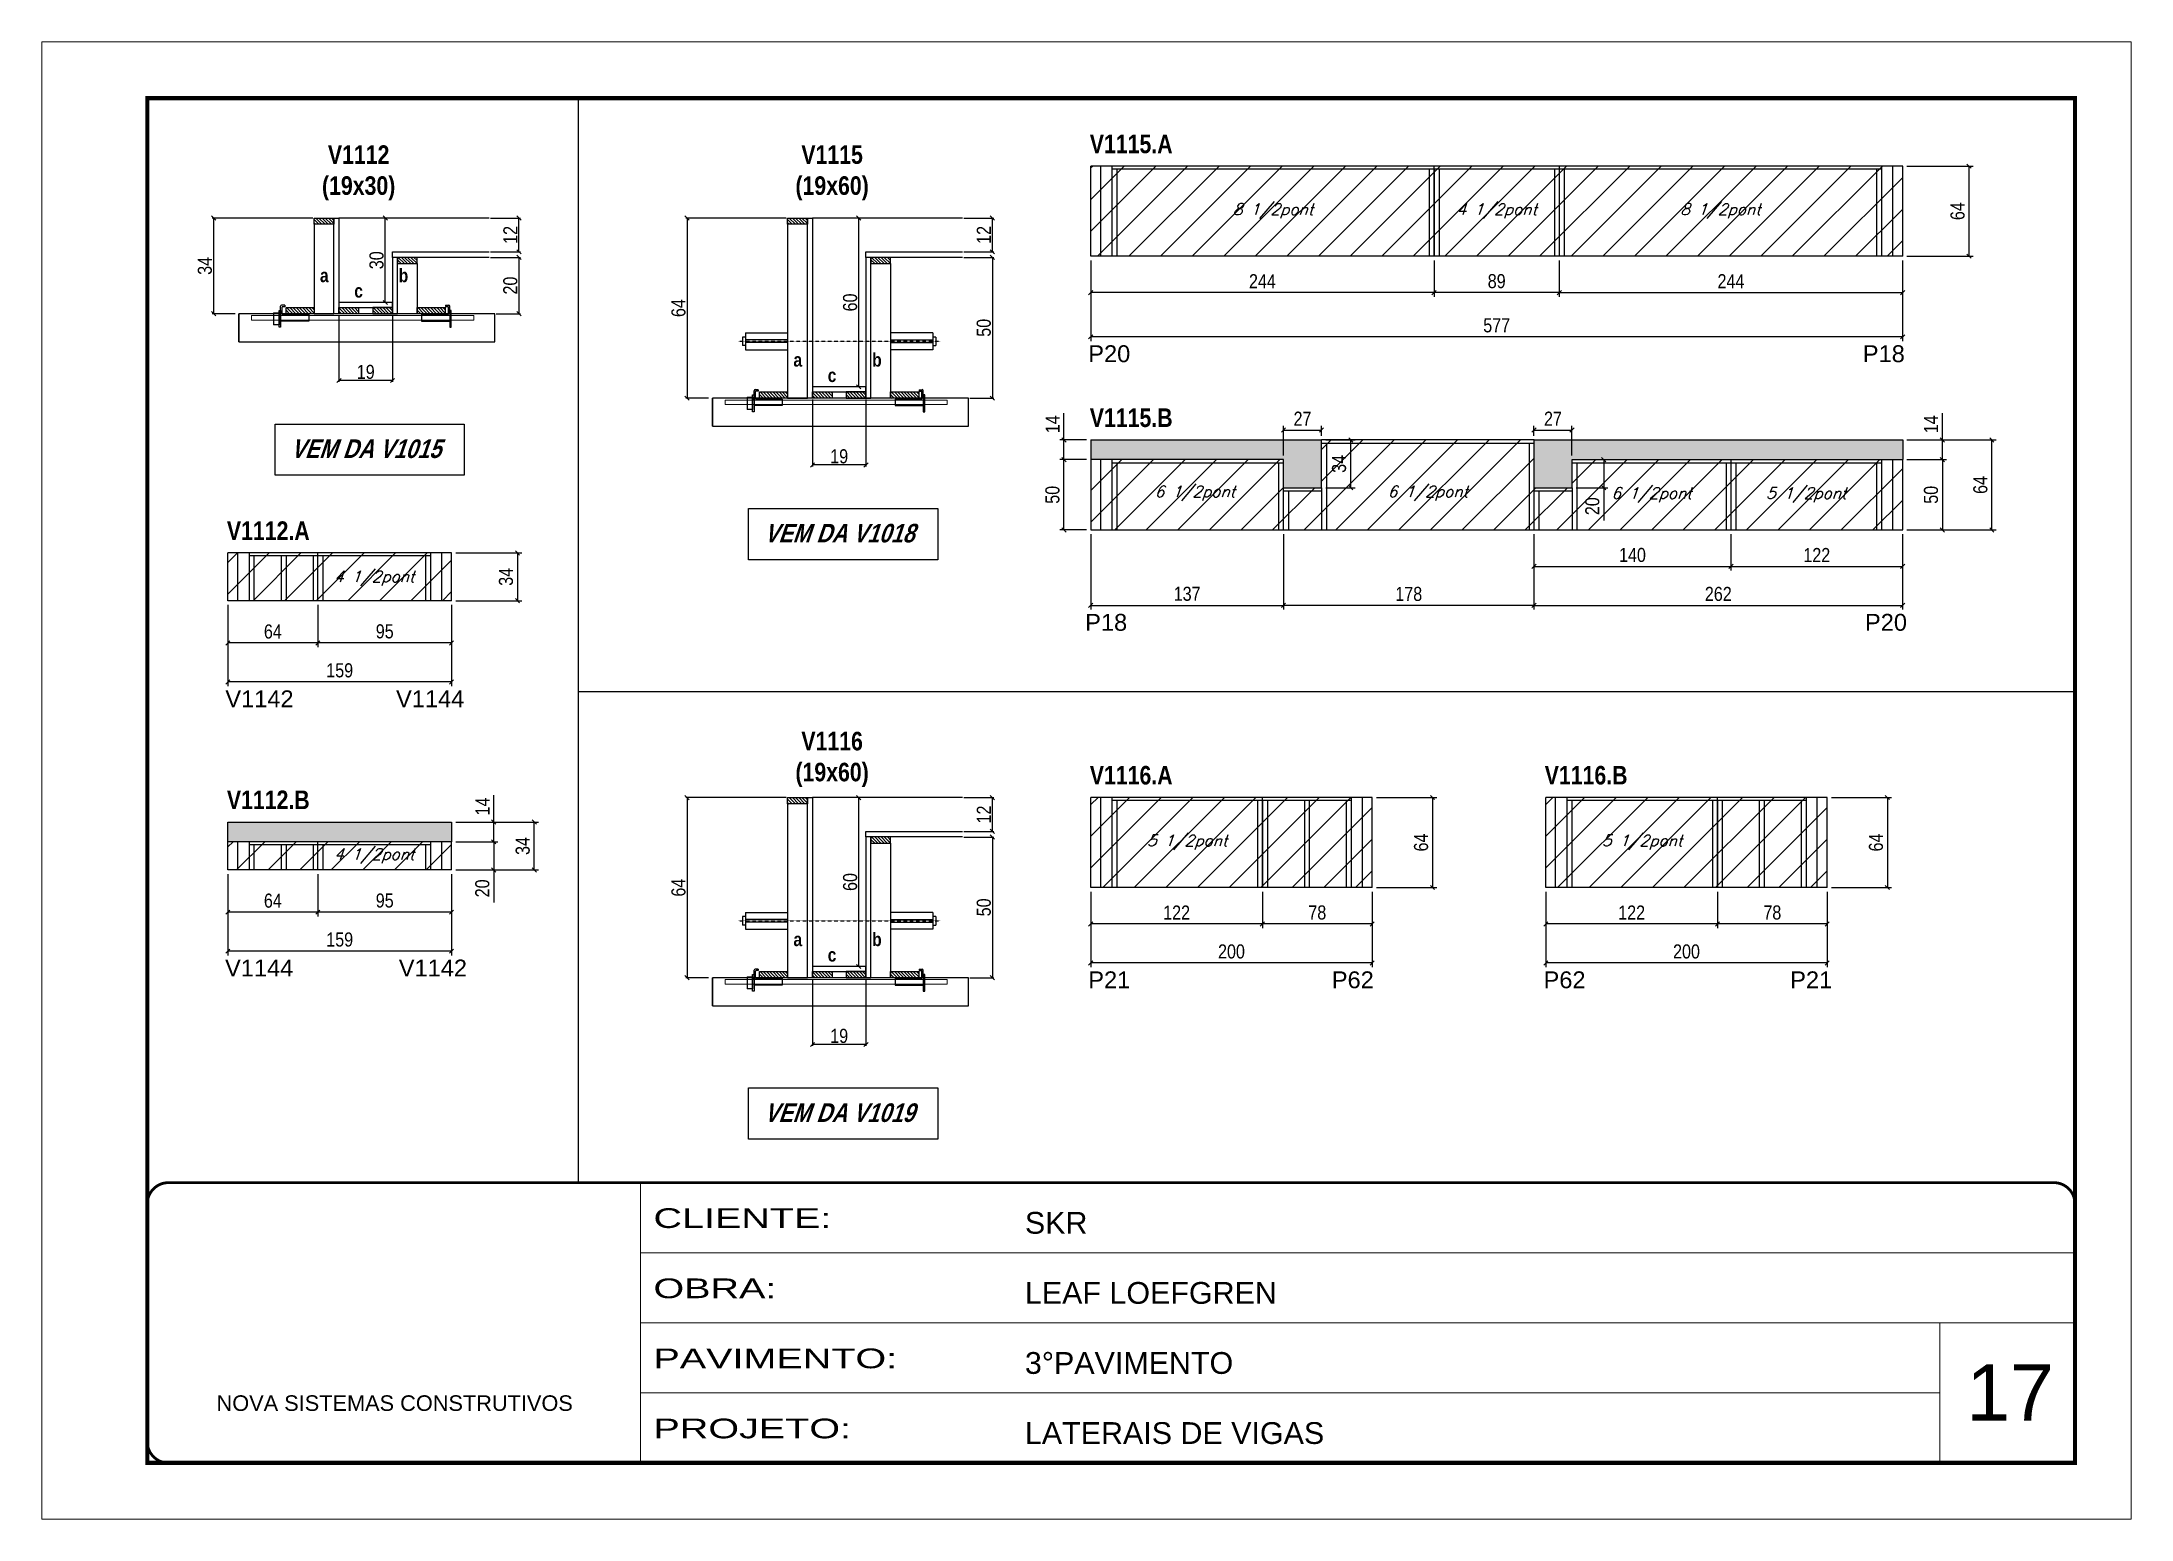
# Model space of a CAD drawing. Extents: x 3309 to 9563, y -2522 to 14608.
# Drawn here: x 3309 to 4794, y 8964 to 10014 of the extents above; entities that cross this region are included whole.
import ezdxf

# ---------------------------------------------------------------- set-up
doc = ezdxf.new("R2010")
doc.units = 0
for name, pattern in [('CONTINUO', [0]), ('DASHED', [0.75, 0.5, -0.25]), ('HIDDEN', [0.375, 0.25, -0.125])]:
    doc.linetypes.add(name, pattern=pattern)
for name, color, linetype in [('5', 5, 'Continuous'), ('barrote', 251, 'Continuous'), ('COTA', 241, 'Continuous'), ('detalhes', 4, 'Continuous'), ('NOMENCLATURA', 7, 'Continuous'), ('Painéis', 200, 'Continuous'), ('presilha', 1, 'Continuous'), ('SARR_2.2x10', 60, 'Continuous'), ('SARR_2.2x7', 40, 'Continuous'), ('SARR_3.5x7', 81, 'Continuous'), ('TENSOR', 3, 'Continuous'), ('texto', 7, 'Continuous')]:
    doc.layers.add(name, color=color, linetype=linetype)
for name, color, linetype, lineweight in [('CARIMBO', 255, 'Continuous', 9), ('CONCRETO', 251, 'Continuous', 25), ('Folhas', 255, 'Continuous', 9), ('Hachura', 251, 'Continuous', 9), ('SARRAFO DE PRESSAO', 251, 'DASHED', 9), ('SCO-___-LAJ', 2, 'Continuous', 0)]:
    doc.layers.add(name, color=color, linetype=linetype, lineweight=lineweight)
doc.styles.add('ARIAL', font='arial.ttf')
doc.styles.add('COTA TECNICA', font='techl___.ttf', dxfattribs={"height": 10})
doc.styles.add('COTA TECNICA 2X', font='techl___.ttf', dxfattribs={"height": 10})
doc.styles.add('Romans', font='romans.shx')
doc.styles.get("Standard").update_dxf_attribs({"font": 'arial.ttf'})
doc.styles.add('TECNICA', font='techb___.ttf', dxfattribs={"height": 10})
doc.styles.add('Tecnologia', font='')
doc.styles.get('Tecnologia').set_extended_font_data('Forgotten Futurist')
doc.dimstyles.new('PAINEL', dxfattribs={"dimtxt": 10, "dimasz": 3, "dimexe": 3, "dimexo": 3, "dimgap": 3, "dimtad": 1, "dimdec": 1, "dimzin": 12, "dimdsep": 46, "dimtxsty": 'COTA TECNICA', "dimblk1": 'OBLIQUE', "dimblk2": 'OBLIQUE', "dimsah": 1, "dimcen": 0.9, "dimclrd": 4, "dimclre": 4, "dimclrt": 240, "dimadec": 1, "dimazin": 3, "dimtfac": 1, "dimtdec": 1, "dimtmove": 0, "dimatfit": 3, "dimfxl": 1, "dimtolj": 1, "dimtzin": 12, "dimarcsym": 0})
doc.dimstyles.new('SECAO', dxfattribs={"dimscale": 0.333333, "dimtxt": 5, "dimasz": 9, "dimexe": 3, "dimexo": 3, "dimgap": 3, "dimtad": 1, "dimdec": 1, "dimlfac": 0.5, "dimzin": 12, "dimdsep": 46, "dimtxsty": 'COTA TECNICA 2X', "dimblk1": 'OBLIQUE', "dimblk2": 'OBLIQUE', "dimsah": 1, "dimcen": 0.9, "dimclrd": 4, "dimclre": 4, "dimclrt": 240, "dimadec": 1, "dimazin": 3, "dimtfac": 1, "dimtdec": 1, "dimtmove": 0, "dimatfit": 3, "dimfxl": 1, "dimtolj": 1, "dimtzin": 12, "dimarcsym": 0})
pattern_1 = [(135, (36756.1072, -113691.8887), (-1.122532015, -1.122532015), [])]
pattern_2 = [(135, (37092.6088, -113751.8887), (-1.122532015, -1.122532015), [])]
pattern_3 = [(135, (37092.6088, -114163.7617), (-1.122532015, -1.122532015), [])]
pattern_4 = [(50, (-2e-12, -1100.638), (5.46554, -0.4781726), [0.5715, -6.2865]), (355, (-2e-12, -1100.638), (-1.0573026, 5.7317054), [0.4572, -5.0292175]), (100.451445, (0.4555, -1100.678), (4.4082374, 5.2535326), [0.4857003, -5.3427073]), (46.1842, (-2e-12, -1099.114), (8.1323712, -1.26127), [0.85725, -9.42975]), (96.63556, (0.678, -1099.219), (7.122124, 7.422784), [0.7285507, -8.014068]), (351.18415, (-2e-12, -1099.114), (7.122124, 7.422784), [0.685799, -7.543792]), (21, (0.762, -1099.495), (4.5484317, -3.067956), [0.5715, -6.2865]), (326, (0.762, -1099.495), (1.8540609, 5.525639), [0.4572, -5.0292]), (71.451445, (1.141, -1099.7506), (6.4024926, 2.457683), [0.4857003, -5.342698]), (37.5, (-2e-12, -1100.638), (0.0926581, 2.53665117), [0, -4.96824, 0, -5.1054, 0, -5.04825]), (7.5, (-2e-12, -1100.638), (2.0045899, 3.00541724), [0, -2.91084, 0, -4.85394, 0, -1.92405]), (327.5, (-1.6993, -1100.638), (4.06771786, -0.17186232), [0, -1.905, 0, -5.9436, 0, -7.8867]), (317.5, (-2.4613, -1100.638), (4.4438754, 0.7627947), [0, -2.4765, 0, -3.94716, 0, -5.6007])]

msp = doc.modelspace()

# ---------------------------------------------------------------- texts
at = {"layer": '5', "linetype": 'Continuous'}
for s, rotation, p in [('P20', 0.00004, (4053.14, 9785.88)), ('P18', 0.00004, (4603.65, 9785.88)), ('P18', 359.99996, (4050.94, 9594.97)), ('P20', 359.99996, (4605.18, 9594.97)), ('V1142', 0.00004, (3439.85, 9540.6)), ('V1144', 0.00004, (3561.16, 9540.6)), ('V1144', 359.99996, (3439.64, 9349.3)), ('V1142', 359.99996, (3563.11, 9349.3)), ('P21', 0.00004, (4053.14, 9340.9)), ('P62', 0.00004, (4226.23, 9340.9)), ('P62', 359.99996, (4376.72, 9340.9)), ('P21', 359.99996, (4552.01, 9340.9))]:
    msp.add_text(s, height=12, rotation=rotation, dxfattribs=at).set_placement(p)
at = {"layer": 'CARIMBO', "style": 'ARIAL'}
msp.add_text('17', height=40, dxfattribs=at).set_placement((4677.23, 9033.7))
at = {"layer": 'detalhes', "style": 'TECNICA'}
for s, p in [('a', (3507.09, 9842.72)), ('b', (3563.07, 9842.71)), ('c', (3531.46, 9831.75)), ('a', (3843.6, 9782.72)), ('b', (3899.57, 9782.71)), ('c', (3867.96, 9771.75)), ('a', (3843.6, 9370.85)), ('b', (3899.57, 9370.83)), ('c', (3867.96, 9359.88))]:
    msp.add_text(s, height=9.6, dxfattribs=at).set_placement(p)
at = {"layer": 'NOMENCLATURA', "style": 'TECNICA'}
for s, p in [('V1115.A', (4054.22, 9934.38)), ('V1115.B', (4054.22, 9739.79)), ('V1112.A', (3440.93, 9659.52)), ('V1116.A', (4054.22, 9485.73)), ('V1116.B', (4377.54, 9485.73)), ('V1112.B', (3440.93, 9468.22))]:
    msp.add_text(s, height=13.2, dxfattribs=at).set_placement(p)
at = {"layer": 'NOMENCLATURA', "char_height": 13.2, "attachment_point": 2, "style": 'TECNICA'}
for s, insert in [('V1112\\P(19x30)', (3534.57, 9939.98)), ('V1115\\P(19x60)', (3871.07, 9939.98)), ('V1116\\P(19x60)', (3871.07, 9523.18))]:
    msp.add_mtext_dynamic_manual_height_columns(s, width=300.2766, gutter_width=1, heights=[0], dxfattribs=dict(at, insert=insert))
at = {"layer": 'NOMENCLATURA', "char_height": 13.2, "width": 300.2766, "attachment_point": 2, "style": 'TECNICA'}
for s, insert in [('{\\Q19;VEM DA V1015}', (3539.57, 9730.96)), ('{\\Q19;VEM DA V1018}', (3876.07, 9670.96)), ('{\\Q19;VEM DA V1019}', (3876.07, 9259.09))]:
    msp.add_mtext(s, dxfattribs=dict(at, insert=insert))
at = {"layer": 'texto', "color": 2, "char_height": 8, "attachment_point": 5, "style": 'Romans'}
for s, insert in [('{\\Q19;\\C256;8 1/2pont}', (4184.44, 9893.2)), ('{\\Q19;\\C256;4 1/2pont}', (4343.44, 9893.2)), ('{\\Q19;\\C256;8 1/2pont}', (4502.44, 9893.2)), ('{\\Q19;\\C256;6 1/2pont}', (4128.94, 9692.61)), ('{\\Q19;\\C256;6 1/2pont}', (4294.44, 9692.61)), ('{\\Q19;\\C256;6 1/2pont}', (4453.44, 9691.51)), ('{\\Q19;\\C256;5 1/2pont}', (4563.44, 9691.51)), ('{\\Q19;\\C256;4 1/2pont}', (3545.65, 9632.23)), ('{\\Q19;\\C256;5 1/2pont}', (4123.44, 9444.54)), ('{\\Q19;\\C256;5 1/2pont}', (4446.75, 9444.54)), ('{\\Q19;\\C256;4 1/2pont}', (3545.65, 9434.93))]:
    msp.add_mtext(s, dxfattribs=dict(at, insert=insert))

# ---------------------------------------------------------------- blocks, each defined once
blk = doc.blocks.new('9999999999')
at = {"color": 30, "linetype": 'CONTINUO'}
for p, q in [((98564.6, 34230.2), (98564.6, 34429.4)), ((98564.6, 34379.6), (99584, 34379.6)), ((98564.6, 34329.8), (99488, 34329.8)), ((99584, 34329.8), (99488, 34329.8)), ((99488, 34329.8), (99488, 34230.2)), ((98564.6, 34280), (99488, 34280))]:
    blk.add_line(p, q, dxfattribs=at)
at = {"color": 30, "linetype": 'CONTINUO', "const_width": 2}
blk.add_lwpolyline([(99584, 34230.2), (99584, 34414.4, 0.414214), (99569, 34429.4), (98229, 34429.4, 0.414214), (98214, 34414.4), (98214, 34245.2, 0.414214), (98229, 34230.2), (99584, 34230.2)], format="xyb", dxfattribs=at)
at = {"layer": 'Folhas'}
blk.add_lwpolyline([(98139, 34190.2), (99624, 34190.2), (99624, 35240.2), (98139, 35240.2)], close=True, dxfattribs=at)
at = {"layer": 'Folhas', "color": 30, "const_width": 3}
blk.add_lwpolyline([(98214, 34230.2), (99584, 34230.2), (99584, 35200.2), (98214, 35200.2)], close=True, dxfattribs=at)
at = {"color": 7, "linetype": 'Continuous', "ltscale": 5, "style": 'ARIAL'}
for s, height, p in [('SKR', 15.48, (98837.7, 34393.1)), ('LEAF LOEFGREN', 15.483, (98837.7, 34343.3)), ('3°PAVIMENTO', 15.483, (98837.7, 34293.5)), ('NOVA SISTEMAS CONSTRUTIVOS', 11.059, (98263.2, 34267.2)), ('LATERAIS DE VIGAS', 15.483, (98837.7, 34243.7))]:
    blk.add_text(s, height=height, dxfattribs=at).set_placement(p)
at = {"layer": 'Folhas', "color": 7, "style": 'Tecnologia', "width": 1.5}
for s, p in [('CLIENTE:', (98573.7, 34397.2)), ('OBRA:', (98573.7, 34347.3)), ('PAVIMENTO:', (98573.7, 34297.5)), ('PROJETO:', (98573.7, 34247.7))]:
    blk.add_text(s, height=14, dxfattribs=at).set_placement(p)
blk = doc.blocks.new('_Oblique')
at = {"color": 0, "linetype": 'ByBlock', "lineweight": -2}
blk.add_line((-0.5, -0.5), (0.5, 0.5), dxfattribs=at)
blk = doc.blocks.new('*D520')
at = {"layer": 'COTA', "color": 4, "lineweight": -2, "transparency": 16777216}
for p, q in [((3520.6, 9819.3), (3520.6, 9771.8)), ((3558.6, 9819.3), (3558.6, 9771.8)), ((3558.6, 9772.8), (3520.6, 9772.8))]:
    blk.add_line(p, q, dxfattribs=at)
at = {"layer": 'Defpoints', "color": 0, "transparency": 16777216}
for p in [(3520.6, 9820.3), (3558.6, 9820.3), (3520.6, 9772.8)]:
    blk.add_point(p, dxfattribs=at)
at = {"layer": 'COTA', "color": 4, "lineweight": -2, "transparency": 16777216, "xscale": 3, "yscale": 3, "zscale": 3, "rotation": 180}
blk.add_blockref('_Oblique', (3520.6, 9772.8), dxfattribs=at)
at = {"layer": 'COTA', "color": 4, "lineweight": -2, "transparency": 16777216, "xscale": 3, "yscale": 3, "zscale": 3}
blk.add_blockref('_Oblique', (3558.6, 9772.8), dxfattribs=at)
at = {"layer": 'COTA', "color": 240, "transparency": 16777216, "insert": (3539.6, 9778.9), "char_height": 10, "attachment_point": 5, "style": 'COTA TECNICA 2X'}
blk.add_mtext('\\A1;19', dxfattribs=at)
blk = doc.blocks.new('PRESILHA METÁLICA 1')
at = {"layer": 'presilha'}
for p, q in [((0, 13), (6, 13)), ((0, 13), (0, 0)), ((6, 0), (0, 0)), ((6, 15.5), (7.5, 15.5)), ((6, -2.5), (6, 15.5)), ((6, 13), (6, 0)), ((7.5, 10.6), (7.5, 19.9)), ((7.5, 15.5), (7.5, -2.5)), ((37.5, 4.1), (7.5, 4.1)), ((12, 21), (8.6, 21)), ((9, 11.6), (9, 18.9)), ((12, 19.5), (9.6, 19.5)), ((37.5, 11), (9.6, 11)), ((12, 21), (12, 19.5)), ((37.5, 11), (37.5, 4.1)), ((7.5, -2.5), (6, -2.5))]:
    blk.add_line(p, q, dxfattribs=at)
for centre, radius, start, end in [((8.6, 19.9), 1.14, 90, 180), ((9.6, 18.9), 0.57, 90, 180), ((9.6, 11.6), 0.57, 180, 270)]:
    blk.add_arc(centre, radius, start, end, dxfattribs=at)
blk = doc.blocks.new('PRESILHA METÁLICA 2')
at = {"layer": 'presilha'}
for p, q in [((-5.2, 23.5), (-5.2, 22)), ((-5.2, 23.5), (-1.9, 23.5)), ((-0.8, 14.6), (-0.8, 22.4)), ((-30.8, 13.5), (-30.8, 6.6)), ((-30.8, 13.5), (-2.8, 13.5)), ((-30.8, 6.6), (-0.8, 6.6)), ((-5.2, 22), (-2.8, 22)), ((-2.2, 14.1), (-2.2, 21.4)), ((0.8, 18), (-0.8, 18)), ((-0.8, 18), (-0.8, 0)), ((-0.8, 0), (0.8, 0)), ((0.8, 0), (0.8, 18))]:
    blk.add_line(p, q, dxfattribs=at)
for centre, radius, start, end in [((-1.9, 22.4), 1.14, 0, 90), ((-2.8, 21.4), 0.57, 0, 90), ((-2.8, 14.1), 0.57, 270, 0)]:
    blk.add_arc(centre, radius, start, end, dxfattribs=at)
blk = doc.blocks.new('*D521')
at = {"layer": 'COTA', "color": 4, "lineweight": -2, "transparency": 16777216}
for p, q in [((3502, 9888.3), (3430.5, 9888.3)), ((3431.5, 9888.3), (3431.5, 9820.3)), ((3446.8, 9820.3), (3430.5, 9820.3))]:
    blk.add_line(p, q, dxfattribs=at)
at = {"layer": 'Defpoints', "color": 0, "transparency": 16777216}
for p in [(3503, 9888.3), (3431.5, 9820.3), (3447.8, 9820.3)]:
    blk.add_point(p, dxfattribs=at)
at = {"layer": 'COTA', "color": 4, "lineweight": -2, "transparency": 16777216, "xscale": 3, "yscale": 3, "zscale": 3}
for p, rotation in [((3431.5, 9888.3), 90), ((3431.5, 9820.3), 270)]:
    blk.add_blockref('_Oblique', p, dxfattribs=dict(at, rotation=rotation))
at = {"layer": 'COTA', "color": 240, "transparency": 16777216, "insert": (3425.3, 9854.3), "char_height": 10, "attachment_point": 5, "rotation": 90, "style": 'COTA TECNICA 2X'}
blk.add_mtext('\\A1;34', dxfattribs=at)
blk = doc.blocks.new('*D522')
at = {"layer": 'COTA', "color": 4, "lineweight": -2, "transparency": 16777216}
for p, q in [((3628.3, 9860.3), (3649.5, 9860.3)), ((3648.5, 9860.3), (3648.5, 9820.3)), ((3632.4, 9820.3), (3649.5, 9820.3))]:
    blk.add_line(p, q, dxfattribs=at)
at = {"layer": 'Defpoints', "color": 0, "transparency": 16777216}
for p in [(3627.3, 9860.3), (3631.4, 9820.3), (3648.5, 9820.3)]:
    blk.add_point(p, dxfattribs=at)
at = {"layer": 'COTA', "color": 4, "lineweight": -2, "transparency": 16777216, "xscale": 3, "yscale": 3, "zscale": 3}
for p, rotation in [((3648.5, 9860.3), 90), ((3648.5, 9820.3), 270)]:
    blk.add_blockref('_Oblique', p, dxfattribs=dict(at, rotation=rotation))
at = {"layer": 'COTA', "color": 240, "transparency": 16777216, "insert": (3642.4, 9840.3), "char_height": 10, "attachment_point": 5, "rotation": 90, "style": 'COTA TECNICA 2X'}
blk.add_mtext('\\A1;20', dxfattribs=at)
blk = doc.blocks.new('*D523')
at = {"layer": 'COTA', "color": 4, "lineweight": -2, "transparency": 16777216}
for p, q in [((3557.6, 9888.3), (3552.5, 9888.3)), ((3553.5, 9828.3), (3553.5, 9888.3)), ((3557.6, 9828.3), (3552.5, 9828.3))]:
    blk.add_line(p, q, dxfattribs=at)
at = {"layer": 'Defpoints', "color": 0, "transparency": 16777216}
for p in [(3553.5, 9888.3), (3558.6, 9888.3), (3558.6, 9828.3)]:
    blk.add_point(p, dxfattribs=at)
at = {"layer": 'COTA', "color": 4, "lineweight": -2, "transparency": 16777216, "xscale": 3, "yscale": 3, "zscale": 3}
for p, rotation in [((3553.5, 9888.3), 90), ((3553.5, 9828.3), 270)]:
    blk.add_blockref('_Oblique', p, dxfattribs=dict(at, rotation=rotation))
at = {"layer": 'COTA', "color": 240, "transparency": 16777216, "insert": (3547.3, 9858.3), "char_height": 10, "attachment_point": 5, "rotation": 90, "style": 'COTA TECNICA 2X'}
blk.add_mtext('\\A1;30', dxfattribs=at)
blk = doc.blocks.new('*D524')
at = {"layer": 'COTA', "color": 4, "lineweight": -2, "transparency": 16777216}
for p, q in [((3628.3, 9888.3), (3649.5, 9888.3)), ((3648.5, 9864.3), (3648.5, 9888.3)), ((3628.3, 9864.3), (3649.5, 9864.3))]:
    blk.add_line(p, q, dxfattribs=at)
at = {"layer": 'Defpoints', "color": 0, "transparency": 16777216}
for p in [(3627.3, 9888.3), (3648.5, 9888.3), (3627.3, 9864.3)]:
    blk.add_point(p, dxfattribs=at)
at = {"layer": 'COTA', "color": 4, "lineweight": -2, "transparency": 16777216, "xscale": 3, "yscale": 3, "zscale": 3}
for p, rotation in [((3648.5, 9888.3), 90), ((3648.5, 9864.3), 270)]:
    blk.add_blockref('_Oblique', p, dxfattribs=dict(at, rotation=rotation))
at = {"layer": 'COTA', "color": 240, "transparency": 16777216, "insert": (3642.4, 9876.3), "char_height": 10, "attachment_point": 5, "rotation": 90, "style": 'COTA TECNICA 2X'}
blk.add_mtext('\\A1;12', dxfattribs=at)
blk = doc.blocks.new('*D525')
at = {"layer": 'COTA', "color": 4, "linetype": 'ByBlock', "lineweight": -2, "transparency": 16777216}
for p, q in [((3505.6, 9613.3), (3505.6, 9583.3)), ((3600.6, 9613.3), (3600.6, 9583.3)), ((3600.6, 9586.3), (3505.6, 9586.3))]:
    blk.add_line(p, q, dxfattribs=at)
at = {"layer": 'Defpoints', "color": 0, "linetype": 'ByBlock', "transparency": 16777216}
for p in [(3505.6, 9616.3), (3600.6, 9616.3), (3505.6, 9586.3)]:
    blk.add_point(p, dxfattribs=at)
at = {"layer": 'COTA', "color": 4, "linetype": 'ByBlock', "lineweight": -2, "transparency": 16777216, "xscale": 3, "yscale": 3, "zscale": 3, "rotation": 180}
blk.add_blockref('_Oblique', (3505.6, 9586.3), dxfattribs=at)
at = {"layer": 'COTA', "color": 4, "linetype": 'ByBlock', "lineweight": -2, "transparency": 16777216, "xscale": 3, "yscale": 3, "zscale": 3}
blk.add_blockref('_Oblique', (3600.6, 9586.3), dxfattribs=at)
at = {"layer": 'COTA', "color": 240, "linetype": 'ByBlock', "transparency": 16777216, "insert": (3553.1, 9594.5), "char_height": 10, "attachment_point": 5, "style": 'COTA TECNICA'}
blk.add_mtext('\\A1;95', dxfattribs=at)
blk = doc.blocks.new('*D526')
at = {"layer": 'COTA', "color": 4, "linetype": 'ByBlock', "lineweight": -2, "transparency": 16777216}
for p, q in [((3441.6, 9613.3), (3441.6, 9583.3)), ((3505.6, 9613.3), (3505.6, 9583.3)), ((3505.6, 9586.3), (3441.6, 9586.3))]:
    blk.add_line(p, q, dxfattribs=at)
at = {"layer": 'Defpoints', "color": 0, "linetype": 'ByBlock', "transparency": 16777216}
for p in [(3441.6, 9616.3), (3505.6, 9616.3), (3441.6, 9586.3)]:
    blk.add_point(p, dxfattribs=at)
at = {"layer": 'COTA', "color": 4, "linetype": 'ByBlock', "lineweight": -2, "transparency": 16777216, "xscale": 3, "yscale": 3, "zscale": 3, "rotation": 180}
blk.add_blockref('_Oblique', (3441.6, 9586.3), dxfattribs=at)
at = {"layer": 'COTA', "color": 4, "linetype": 'ByBlock', "lineweight": -2, "transparency": 16777216, "xscale": 3, "yscale": 3, "zscale": 3}
blk.add_blockref('_Oblique', (3505.6, 9586.3), dxfattribs=at)
at = {"layer": 'COTA', "color": 240, "linetype": 'ByBlock', "transparency": 16777216, "insert": (3473.6, 9594.4), "char_height": 10, "attachment_point": 5, "style": 'COTA TECNICA'}
blk.add_mtext('\\A1;64', dxfattribs=at)
blk = doc.blocks.new('*D543')
at = {"layer": 'COTA', "color": 4, "linetype": 'ByBlock', "lineweight": -2, "transparency": 16777216}
for p, q in [((3441.6, 9613.3), (3441.6, 9555.6)), ((3600.6, 9613.3), (3600.6, 9555.6)), ((3600.6, 9558.6), (3441.6, 9558.6))]:
    blk.add_line(p, q, dxfattribs=at)
at = {"layer": 'Defpoints', "color": 0, "linetype": 'ByBlock', "transparency": 16777216}
for p in [(3441.6, 9616.3), (3600.6, 9616.3), (3441.6, 9558.6)]:
    blk.add_point(p, dxfattribs=at)
at = {"layer": 'COTA', "color": 4, "linetype": 'ByBlock', "lineweight": -2, "transparency": 16777216, "xscale": 3, "yscale": 3, "zscale": 3, "rotation": 180}
blk.add_blockref('_Oblique', (3441.6, 9558.6), dxfattribs=at)
at = {"layer": 'COTA', "color": 4, "linetype": 'ByBlock', "lineweight": -2, "transparency": 16777216, "xscale": 3, "yscale": 3, "zscale": 3}
blk.add_blockref('_Oblique', (3600.6, 9558.6), dxfattribs=at)
at = {"layer": 'COTA', "color": 240, "linetype": 'ByBlock', "transparency": 16777216, "insert": (3521.1, 9566.8), "char_height": 10, "attachment_point": 5, "style": 'COTA TECNICA'}
blk.add_mtext('\\A1;159', dxfattribs=at)
blk = doc.blocks.new('*D544')
at = {"layer": 'COTA', "color": 4, "lineweight": -2, "transparency": 16777216}
for p, q in [((3603.6, 9650.3), (3650.5, 9650.3)), ((3647.5, 9650.3), (3647.5, 9616.3)), ((3603.6, 9616.3), (3650.5, 9616.3))]:
    blk.add_line(p, q, dxfattribs=at)
at = {"layer": 'Defpoints', "color": 0, "transparency": 16777216}
for p in [(3600.6, 9650.3), (3600.6, 9616.3), (3647.5, 9616.3)]:
    blk.add_point(p, dxfattribs=at)
at = {"layer": 'COTA', "color": 4, "lineweight": -2, "transparency": 16777216, "xscale": 3, "yscale": 3, "zscale": 3}
for p, rotation in [((3647.5, 9650.3), 90), ((3647.5, 9616.3), 270)]:
    blk.add_blockref('_Oblique', p, dxfattribs=dict(at, rotation=rotation))
at = {"layer": 'COTA', "color": 240, "transparency": 16777216, "insert": (3639.3, 9633.3), "char_height": 10, "attachment_point": 5, "rotation": 90, "style": 'COTA TECNICA'}
blk.add_mtext('\\A1;34', dxfattribs=at)
blk = doc.blocks.new('*D536')
at = {"layer": 'COTA', "color": 4, "linetype": 'ByBlock', "lineweight": -2, "transparency": 16777216}
for p, q in [((3505.6, 9422), (3505.6, 9392)), ((3600.6, 9422), (3600.6, 9392)), ((3600.6, 9395), (3505.6, 9395))]:
    blk.add_line(p, q, dxfattribs=at)
at = {"layer": 'Defpoints', "color": 0, "linetype": 'ByBlock', "transparency": 16777216}
for p in [(3505.6, 9425), (3600.6, 9425), (3505.6, 9395)]:
    blk.add_point(p, dxfattribs=at)
at = {"layer": 'COTA', "color": 4, "linetype": 'ByBlock', "lineweight": -2, "transparency": 16777216, "xscale": 3, "yscale": 3, "zscale": 3, "rotation": 180}
blk.add_blockref('_Oblique', (3505.6, 9395), dxfattribs=at)
at = {"layer": 'COTA', "color": 4, "linetype": 'ByBlock', "lineweight": -2, "transparency": 16777216, "xscale": 3, "yscale": 3, "zscale": 3}
blk.add_blockref('_Oblique', (3600.6, 9395), dxfattribs=at)
at = {"layer": 'COTA', "color": 240, "linetype": 'ByBlock', "transparency": 16777216, "insert": (3553.1, 9403.2), "char_height": 10, "attachment_point": 5, "style": 'COTA TECNICA'}
blk.add_mtext('\\A1;95', dxfattribs=at)
blk = doc.blocks.new('*D537')
at = {"layer": 'COTA', "color": 4, "linetype": 'ByBlock', "lineweight": -2, "transparency": 16777216}
for p, q in [((3441.6, 9422), (3441.6, 9392)), ((3505.6, 9422), (3505.6, 9392)), ((3505.6, 9395), (3441.6, 9395))]:
    blk.add_line(p, q, dxfattribs=at)
at = {"layer": 'Defpoints', "color": 0, "linetype": 'ByBlock', "transparency": 16777216}
for p in [(3441.6, 9425), (3505.6, 9425), (3441.6, 9395)]:
    blk.add_point(p, dxfattribs=at)
at = {"layer": 'COTA', "color": 4, "linetype": 'ByBlock', "lineweight": -2, "transparency": 16777216, "xscale": 3, "yscale": 3, "zscale": 3, "rotation": 180}
blk.add_blockref('_Oblique', (3441.6, 9395), dxfattribs=at)
at = {"layer": 'COTA', "color": 4, "linetype": 'ByBlock', "lineweight": -2, "transparency": 16777216, "xscale": 3, "yscale": 3, "zscale": 3}
blk.add_blockref('_Oblique', (3505.6, 9395), dxfattribs=at)
at = {"layer": 'COTA', "color": 240, "linetype": 'ByBlock', "transparency": 16777216, "insert": (3473.6, 9403.1), "char_height": 10, "attachment_point": 5, "style": 'COTA TECNICA'}
blk.add_mtext('\\A1;64', dxfattribs=at)
blk = doc.blocks.new('*D549')
at = {"layer": 'COTA', "color": 4, "linetype": 'ByBlock', "lineweight": -2, "transparency": 16777216}
for p, q in [((3441.6, 9422), (3441.6, 9364.3)), ((3600.6, 9422), (3600.6, 9364.3)), ((3600.6, 9367.3), (3441.6, 9367.3))]:
    blk.add_line(p, q, dxfattribs=at)
at = {"layer": 'Defpoints', "color": 0, "linetype": 'ByBlock', "transparency": 16777216}
for p in [(3441.6, 9425), (3600.6, 9425), (3441.6, 9367.3)]:
    blk.add_point(p, dxfattribs=at)
at = {"layer": 'COTA', "color": 4, "linetype": 'ByBlock', "lineweight": -2, "transparency": 16777216, "xscale": 3, "yscale": 3, "zscale": 3, "rotation": 180}
blk.add_blockref('_Oblique', (3441.6, 9367.3), dxfattribs=at)
at = {"layer": 'COTA', "color": 4, "linetype": 'ByBlock', "lineweight": -2, "transparency": 16777216, "xscale": 3, "yscale": 3, "zscale": 3}
blk.add_blockref('_Oblique', (3600.6, 9367.3), dxfattribs=at)
at = {"layer": 'COTA', "color": 240, "linetype": 'ByBlock', "transparency": 16777216, "insert": (3521.1, 9375.5), "char_height": 10, "attachment_point": 5, "style": 'COTA TECNICA'}
blk.add_mtext('\\A1;159', dxfattribs=at)
blk = doc.blocks.new('*D550')
at = {"layer": 'COTA', "color": 4, "lineweight": -2, "transparency": 16777216}
for p, q in [((3603.6, 9445), (3633.6, 9445)), ((3630.6, 9445), (3630.6, 9425)), ((3603.6, 9425), (3633.6, 9425)), ((3630.6, 9425), (3630.6, 9401.8))]:
    blk.add_line(p, q, dxfattribs=at)
at = {"layer": 'Defpoints', "color": 0, "transparency": 16777216}
for p in [(3600.6, 9445), (3600.6, 9425), (3630.6, 9425)]:
    blk.add_point(p, dxfattribs=at)
at = {"layer": 'COTA', "color": 4, "lineweight": -2, "transparency": 16777216, "xscale": 3, "yscale": 3, "zscale": 3}
for p, rotation in [((3630.6, 9445), 90), ((3630.6, 9425), 270)]:
    blk.add_blockref('_Oblique', p, dxfattribs=dict(at, rotation=rotation))
at = {"layer": 'COTA', "color": 240, "transparency": 16777216, "insert": (3622.5, 9411.9), "char_height": 10, "attachment_point": 5, "rotation": 90, "style": 'COTA TECNICA'}
blk.add_mtext('\\A1;20', dxfattribs=at)
blk = doc.blocks.new('*D551')
at = {"layer": 'COTA', "color": 4, "lineweight": -2, "transparency": 16777216}
for p, q in [((3630.6, 9459), (3630.6, 9478.2)), ((3603.6, 9459), (3633.6, 9459)), ((3603.6, 9445), (3633.6, 9445)), ((3630.6, 9445), (3630.6, 9459))]:
    blk.add_line(p, q, dxfattribs=at)
at = {"layer": 'Defpoints', "color": 0, "transparency": 16777216}
for p in [(3600.6, 9459), (3600.6, 9445), (3630.6, 9459)]:
    blk.add_point(p, dxfattribs=at)
at = {"layer": 'COTA', "color": 4, "lineweight": -2, "transparency": 16777216, "xscale": 3, "yscale": 3, "zscale": 3}
for p, rotation in [((3630.6, 9459), 90), ((3630.6, 9445), 270)]:
    blk.add_blockref('_Oblique', p, dxfattribs=dict(at, rotation=rotation))
at = {"layer": 'COTA', "color": 240, "transparency": 16777216, "insert": (3622.6, 9470.1), "char_height": 10, "attachment_point": 5, "rotation": 90, "style": 'COTA TECNICA'}
blk.add_mtext('\\A1;14', dxfattribs=at)
blk = doc.blocks.new('*D552')
at = {"layer": 'COTA', "color": 4, "lineweight": -2, "transparency": 16777216}
for p, q in [((3603.6, 9459), (3662.4, 9459)), ((3659.4, 9425), (3659.4, 9459)), ((3603.6, 9425), (3662.4, 9425))]:
    blk.add_line(p, q, dxfattribs=at)
at = {"layer": 'Defpoints', "color": 0, "transparency": 16777216}
for p in [(3600.6, 9459), (3659.4, 9459), (3600.6, 9425)]:
    blk.add_point(p, dxfattribs=at)
at = {"layer": 'COTA', "color": 4, "lineweight": -2, "transparency": 16777216, "xscale": 3, "yscale": 3, "zscale": 3}
for p, rotation in [((3659.4, 9459), 90), ((3659.4, 9425), 270)]:
    blk.add_blockref('_Oblique', p, dxfattribs=dict(at, rotation=rotation))
at = {"layer": 'COTA', "color": 240, "transparency": 16777216, "insert": (3651.2, 9442), "char_height": 10, "attachment_point": 5, "rotation": 90, "style": 'COTA TECNICA'}
blk.add_mtext('\\A1;34', dxfattribs=at)
blk = doc.blocks.new('*D538')
at = {"layer": 'COTA', "color": 4, "lineweight": -2, "transparency": 16777216}
for p, q in [((3857.1, 9759.3), (3857.1, 9711.8)), ((3895.1, 9759.3), (3895.1, 9711.8)), ((3895.1, 9712.8), (3857.1, 9712.8))]:
    blk.add_line(p, q, dxfattribs=at)
at = {"layer": 'Defpoints', "color": 0, "transparency": 16777216}
for p in [(3857.1, 9760.3), (3895.1, 9760.3), (3857.1, 9712.8)]:
    blk.add_point(p, dxfattribs=at)
at = {"layer": 'COTA', "color": 4, "lineweight": -2, "transparency": 16777216, "xscale": 3, "yscale": 3, "zscale": 3, "rotation": 180}
blk.add_blockref('_Oblique', (3857.1, 9712.8), dxfattribs=at)
at = {"layer": 'COTA', "color": 4, "lineweight": -2, "transparency": 16777216, "xscale": 3, "yscale": 3, "zscale": 3}
blk.add_blockref('_Oblique', (3895.1, 9712.8), dxfattribs=at)
at = {"layer": 'COTA', "color": 240, "transparency": 16777216, "insert": (3876.1, 9718.9), "char_height": 10, "attachment_point": 5, "style": 'COTA TECNICA 2X'}
blk.add_mtext('\\A1;19', dxfattribs=at)
blk = doc.blocks.new('*D539')
at = {"layer": 'COTA', "color": 4, "lineweight": -2, "transparency": 16777216}
for p, q in [((3838.5, 9888.3), (3767, 9888.3)), ((3768, 9888.3), (3768, 9760.3)), ((3783.3, 9760.3), (3767, 9760.3))]:
    blk.add_line(p, q, dxfattribs=at)
at = {"layer": 'Defpoints', "color": 0, "transparency": 16777216}
for p in [(3839.5, 9888.3), (3768, 9760.3), (3784.3, 9760.3)]:
    blk.add_point(p, dxfattribs=at)
at = {"layer": 'COTA', "color": 4, "lineweight": -2, "transparency": 16777216, "xscale": 3, "yscale": 3, "zscale": 3}
for p, rotation in [((3768, 9888.3), 90), ((3768, 9760.3), 270)]:
    blk.add_blockref('_Oblique', p, dxfattribs=dict(at, rotation=rotation))
at = {"layer": 'COTA', "color": 240, "transparency": 16777216, "insert": (3761.9, 9824.3), "char_height": 10, "attachment_point": 5, "rotation": 90, "style": 'COTA TECNICA 2X'}
blk.add_mtext('\\A1;64', dxfattribs=at)
blk = doc.blocks.new('*D540')
at = {"layer": 'COTA', "color": 4, "lineweight": -2, "transparency": 16777216}
for p, q in [((3964.8, 9860.3), (3986, 9860.3)), ((3985, 9860.3), (3985, 9760.3)), ((3968.9, 9760.3), (3986, 9760.3))]:
    blk.add_line(p, q, dxfattribs=at)
at = {"layer": 'Defpoints', "color": 0, "transparency": 16777216}
for p in [(3963.8, 9860.3), (3967.9, 9760.3), (3985, 9760.3)]:
    blk.add_point(p, dxfattribs=at)
at = {"layer": 'COTA', "color": 4, "lineweight": -2, "transparency": 16777216, "xscale": 3, "yscale": 3, "zscale": 3}
for p, rotation in [((3985, 9860.3), 90), ((3985, 9760.3), 270)]:
    blk.add_blockref('_Oblique', p, dxfattribs=dict(at, rotation=rotation))
at = {"layer": 'COTA', "color": 240, "transparency": 16777216, "insert": (3978.9, 9810.3), "char_height": 10, "attachment_point": 5, "rotation": 90, "style": 'COTA TECNICA 2X'}
blk.add_mtext('\\A1;50', dxfattribs=at)
blk = doc.blocks.new('*D541')
at = {"layer": 'COTA', "color": 4, "lineweight": -2, "transparency": 16777216}
for p, q in [((3894.1, 9888.3), (3889, 9888.3)), ((3890, 9768.3), (3890, 9888.3)), ((3894.1, 9768.3), (3889, 9768.3))]:
    blk.add_line(p, q, dxfattribs=at)
at = {"layer": 'Defpoints', "color": 0, "transparency": 16777216}
for p in [(3890, 9888.3), (3895.1, 9888.3), (3895.1, 9768.3)]:
    blk.add_point(p, dxfattribs=at)
at = {"layer": 'COTA', "color": 4, "lineweight": -2, "transparency": 16777216, "xscale": 3, "yscale": 3, "zscale": 3}
for p, rotation in [((3890, 9888.3), 90), ((3890, 9768.3), 270)]:
    blk.add_blockref('_Oblique', p, dxfattribs=dict(at, rotation=rotation))
at = {"layer": 'COTA', "color": 240, "transparency": 16777216, "insert": (3883.9, 9828.3), "char_height": 10, "attachment_point": 5, "rotation": 90, "style": 'COTA TECNICA 2X'}
blk.add_mtext('\\A1;60', dxfattribs=at)
blk = doc.blocks.new('*D542')
at = {"layer": 'COTA', "color": 4, "lineweight": -2, "transparency": 16777216}
for p, q in [((3964.8, 9888.3), (3986, 9888.3)), ((3985, 9864.3), (3985, 9888.3)), ((3964.8, 9864.3), (3986, 9864.3))]:
    blk.add_line(p, q, dxfattribs=at)
at = {"layer": 'Defpoints', "color": 0, "transparency": 16777216}
for p in [(3963.8, 9888.3), (3985, 9888.3), (3963.8, 9864.3)]:
    blk.add_point(p, dxfattribs=at)
at = {"layer": 'COTA', "color": 4, "lineweight": -2, "transparency": 16777216, "xscale": 3, "yscale": 3, "zscale": 3}
for p, rotation in [((3985, 9888.3), 90), ((3985, 9864.3), 270)]:
    blk.add_blockref('_Oblique', p, dxfattribs=dict(at, rotation=rotation))
at = {"layer": 'COTA', "color": 240, "transparency": 16777216, "insert": (3978.9, 9876.3), "char_height": 10, "attachment_point": 5, "rotation": 90, "style": 'COTA TECNICA 2X'}
blk.add_mtext('\\A1;12', dxfattribs=at)
blk = doc.blocks.new('*D527')
at = {"layer": 'COTA', "color": 4, "linetype": 'ByBlock', "lineweight": -2, "transparency": 16777216}
for p, q in [((4176.9, 9409.5), (4176.9, 9383.6)), ((4254.9, 9409.5), (4254.9, 9383.6)), ((4254.9, 9386.6), (4176.9, 9386.6))]:
    blk.add_line(p, q, dxfattribs=at)
at = {"layer": 'Defpoints', "color": 0, "linetype": 'ByBlock', "transparency": 16777216}
for p in [(4176.9, 9412.5), (4254.9, 9412.5), (4176.9, 9386.6)]:
    blk.add_point(p, dxfattribs=at)
at = {"layer": 'COTA', "color": 4, "linetype": 'ByBlock', "lineweight": -2, "transparency": 16777216, "xscale": 3, "yscale": 3, "zscale": 3, "rotation": 180}
blk.add_blockref('_Oblique', (4176.9, 9386.6), dxfattribs=at)
at = {"layer": 'COTA', "color": 4, "linetype": 'ByBlock', "lineweight": -2, "transparency": 16777216, "xscale": 3, "yscale": 3, "zscale": 3}
blk.add_blockref('_Oblique', (4254.9, 9386.6), dxfattribs=at)
at = {"layer": 'COTA', "color": 240, "linetype": 'ByBlock', "transparency": 16777216, "insert": (4215.9, 9394.7), "char_height": 10, "attachment_point": 5, "style": 'COTA TECNICA'}
blk.add_mtext('\\A1;78', dxfattribs=at)
blk = doc.blocks.new('*D528')
at = {"layer": 'COTA', "color": 4, "linetype": 'ByBlock', "lineweight": -2, "transparency": 16777216}
for p, q in [((4054.9, 9409.5), (4054.9, 9383.6)), ((4176.9, 9409.5), (4176.9, 9383.6)), ((4176.9, 9386.6), (4054.9, 9386.6))]:
    blk.add_line(p, q, dxfattribs=at)
at = {"layer": 'Defpoints', "color": 0, "linetype": 'ByBlock', "transparency": 16777216}
for p in [(4054.9, 9412.5), (4176.9, 9412.5), (4054.9, 9386.6)]:
    blk.add_point(p, dxfattribs=at)
at = {"layer": 'COTA', "color": 4, "linetype": 'ByBlock', "lineweight": -2, "transparency": 16777216, "xscale": 3, "yscale": 3, "zscale": 3, "rotation": 180}
blk.add_blockref('_Oblique', (4054.9, 9386.6), dxfattribs=at)
at = {"layer": 'COTA', "color": 4, "linetype": 'ByBlock', "lineweight": -2, "transparency": 16777216, "xscale": 3, "yscale": 3, "zscale": 3}
blk.add_blockref('_Oblique', (4176.9, 9386.6), dxfattribs=at)
at = {"layer": 'COTA', "color": 240, "linetype": 'ByBlock', "transparency": 16777216, "insert": (4115.9, 9394.7), "char_height": 10, "attachment_point": 5, "style": 'COTA TECNICA'}
blk.add_mtext('\\A1;122', dxfattribs=at)
blk = doc.blocks.new('*D545')
at = {"layer": 'COTA', "color": 4, "linetype": 'ByBlock', "lineweight": -2, "transparency": 16777216}
for p, q in [((4054.9, 9409.5), (4054.9, 9355.9)), ((4254.9, 9409.5), (4254.9, 9355.9)), ((4254.9, 9358.9), (4054.9, 9358.9))]:
    blk.add_line(p, q, dxfattribs=at)
at = {"layer": 'Defpoints', "color": 0, "linetype": 'ByBlock', "transparency": 16777216}
for p in [(4054.9, 9412.5), (4254.9, 9412.5), (4054.9, 9358.9)]:
    blk.add_point(p, dxfattribs=at)
at = {"layer": 'COTA', "color": 4, "linetype": 'ByBlock', "lineweight": -2, "transparency": 16777216, "xscale": 3, "yscale": 3, "zscale": 3, "rotation": 180}
blk.add_blockref('_Oblique', (4054.9, 9358.9), dxfattribs=at)
at = {"layer": 'COTA', "color": 4, "linetype": 'ByBlock', "lineweight": -2, "transparency": 16777216, "xscale": 3, "yscale": 3, "zscale": 3}
blk.add_blockref('_Oblique', (4254.9, 9358.9), dxfattribs=at)
at = {"layer": 'COTA', "color": 240, "linetype": 'ByBlock', "transparency": 16777216, "insert": (4154.9, 9367), "char_height": 10, "attachment_point": 5, "style": 'COTA TECNICA'}
blk.add_mtext('\\A1;200', dxfattribs=at)
blk = doc.blocks.new('*D546')
at = {"layer": 'COTA', "color": 4, "lineweight": -2, "transparency": 16777216}
for p, q in [((4257.9, 9476.5), (4300.8, 9476.5)), ((4297.8, 9476.5), (4297.8, 9412.5)), ((4257.9, 9412.5), (4300.8, 9412.5))]:
    blk.add_line(p, q, dxfattribs=at)
at = {"layer": 'Defpoints', "color": 0, "transparency": 16777216}
for p in [(4254.9, 9476.5), (4254.9, 9412.5), (4297.8, 9412.5)]:
    blk.add_point(p, dxfattribs=at)
at = {"layer": 'COTA', "color": 4, "lineweight": -2, "transparency": 16777216, "xscale": 3, "yscale": 3, "zscale": 3}
for p, rotation in [((4297.8, 9476.5), 90), ((4297.8, 9412.5), 270)]:
    blk.add_blockref('_Oblique', p, dxfattribs=dict(at, rotation=rotation))
at = {"layer": 'COTA', "color": 240, "transparency": 16777216, "insert": (4289.7, 9444.5), "char_height": 10, "attachment_point": 5, "rotation": 90, "style": 'COTA TECNICA'}
blk.add_mtext('\\A1;64', dxfattribs=at)
blk = doc.blocks.new('*D529')
at = {"layer": 'COTA', "color": 4, "lineweight": -2, "transparency": 16777216}
for p, q in [((3857.1, 9347.4), (3857.1, 9299.9)), ((3895.1, 9347.4), (3895.1, 9299.9)), ((3895.1, 9300.9), (3857.1, 9300.9))]:
    blk.add_line(p, q, dxfattribs=at)
at = {"layer": 'Defpoints', "color": 0, "transparency": 16777216}
for p in [(3857.1, 9348.4), (3895.1, 9348.4), (3857.1, 9300.9)]:
    blk.add_point(p, dxfattribs=at)
at = {"layer": 'COTA', "color": 4, "lineweight": -2, "transparency": 16777216, "xscale": 3, "yscale": 3, "zscale": 3, "rotation": 180}
blk.add_blockref('_Oblique', (3857.1, 9300.9), dxfattribs=at)
at = {"layer": 'COTA', "color": 4, "lineweight": -2, "transparency": 16777216, "xscale": 3, "yscale": 3, "zscale": 3}
blk.add_blockref('_Oblique', (3895.1, 9300.9), dxfattribs=at)
at = {"layer": 'COTA', "color": 240, "transparency": 16777216, "insert": (3876.1, 9307), "char_height": 10, "attachment_point": 5, "style": 'COTA TECNICA 2X'}
blk.add_mtext('\\A1;19', dxfattribs=at)
blk = doc.blocks.new('*D530')
at = {"layer": 'COTA', "color": 4, "lineweight": -2, "transparency": 16777216}
for p, q in [((3838.5, 9476.4), (3767, 9476.4)), ((3768, 9476.4), (3768, 9348.4)), ((3783.3, 9348.4), (3767, 9348.4))]:
    blk.add_line(p, q, dxfattribs=at)
at = {"layer": 'Defpoints', "color": 0, "transparency": 16777216}
for p in [(3839.5, 9476.4), (3768, 9348.4), (3784.3, 9348.4)]:
    blk.add_point(p, dxfattribs=at)
at = {"layer": 'COTA', "color": 4, "lineweight": -2, "transparency": 16777216, "xscale": 3, "yscale": 3, "zscale": 3}
for p, rotation in [((3768, 9476.4), 90), ((3768, 9348.4), 270)]:
    blk.add_blockref('_Oblique', p, dxfattribs=dict(at, rotation=rotation))
at = {"layer": 'COTA', "color": 240, "transparency": 16777216, "insert": (3761.9, 9412.4), "char_height": 10, "attachment_point": 5, "rotation": 90, "style": 'COTA TECNICA 2X'}
blk.add_mtext('\\A1;64', dxfattribs=at)
blk = doc.blocks.new('*D531')
at = {"layer": 'COTA', "color": 4, "lineweight": -2, "transparency": 16777216}
for p, q in [((3964.8, 9448.4), (3986, 9448.4)), ((3985, 9448.4), (3985, 9348.4)), ((3968.9, 9348.4), (3986, 9348.4))]:
    blk.add_line(p, q, dxfattribs=at)
at = {"layer": 'Defpoints', "color": 0, "transparency": 16777216}
for p in [(3963.8, 9448.4), (3967.9, 9348.4), (3985, 9348.4)]:
    blk.add_point(p, dxfattribs=at)
at = {"layer": 'COTA', "color": 4, "lineweight": -2, "transparency": 16777216, "xscale": 3, "yscale": 3, "zscale": 3}
for p, rotation in [((3985, 9448.4), 90), ((3985, 9348.4), 270)]:
    blk.add_blockref('_Oblique', p, dxfattribs=dict(at, rotation=rotation))
at = {"layer": 'COTA', "color": 240, "transparency": 16777216, "insert": (3978.9, 9398.4), "char_height": 10, "attachment_point": 5, "rotation": 90, "style": 'COTA TECNICA 2X'}
blk.add_mtext('\\A1;50', dxfattribs=at)
blk = doc.blocks.new('*D532')
at = {"layer": 'COTA', "color": 4, "lineweight": -2, "transparency": 16777216}
for p, q in [((3894.1, 9476.4), (3889, 9476.4)), ((3890, 9356.4), (3890, 9476.4)), ((3894.1, 9356.4), (3889, 9356.4))]:
    blk.add_line(p, q, dxfattribs=at)
at = {"layer": 'Defpoints', "color": 0, "transparency": 16777216}
for p in [(3890, 9476.4), (3895.1, 9476.4), (3895.1, 9356.4)]:
    blk.add_point(p, dxfattribs=at)
at = {"layer": 'COTA', "color": 4, "lineweight": -2, "transparency": 16777216, "xscale": 3, "yscale": 3, "zscale": 3}
for p, rotation in [((3890, 9476.4), 90), ((3890, 9356.4), 270)]:
    blk.add_blockref('_Oblique', p, dxfattribs=dict(at, rotation=rotation))
at = {"layer": 'COTA', "color": 240, "transparency": 16777216, "insert": (3883.9, 9416.4), "char_height": 10, "attachment_point": 5, "rotation": 90, "style": 'COTA TECNICA 2X'}
blk.add_mtext('\\A1;60', dxfattribs=at)
blk = doc.blocks.new('*D533')
at = {"layer": 'COTA', "color": 4, "lineweight": -2, "transparency": 16777216}
for p, q in [((3964.8, 9476.4), (3986, 9476.4)), ((3985, 9452.4), (3985, 9476.4)), ((3964.8, 9452.4), (3986, 9452.4))]:
    blk.add_line(p, q, dxfattribs=at)
at = {"layer": 'Defpoints', "color": 0, "transparency": 16777216}
for p in [(3963.8, 9476.4), (3985, 9476.4), (3963.8, 9452.4)]:
    blk.add_point(p, dxfattribs=at)
at = {"layer": 'COTA', "color": 4, "lineweight": -2, "transparency": 16777216, "xscale": 3, "yscale": 3, "zscale": 3}
for p, rotation in [((3985, 9476.4), 90), ((3985, 9452.4), 270)]:
    blk.add_blockref('_Oblique', p, dxfattribs=dict(at, rotation=rotation))
at = {"layer": 'COTA', "color": 240, "transparency": 16777216, "insert": (3978.9, 9464.4), "char_height": 10, "attachment_point": 5, "rotation": 90, "style": 'COTA TECNICA 2X'}
blk.add_mtext('\\A1;12', dxfattribs=at)
blk = doc.blocks.new('*D534')
at = {"layer": 'COTA', "color": 4, "linetype": 'ByBlock', "lineweight": -2, "transparency": 16777216}
for p, q in [((4500.3, 9409.5), (4500.3, 9383.6)), ((4578.3, 9409.5), (4578.3, 9383.6)), ((4578.3, 9386.6), (4500.3, 9386.6))]:
    blk.add_line(p, q, dxfattribs=at)
at = {"layer": 'Defpoints', "color": 0, "linetype": 'ByBlock', "transparency": 16777216}
for p in [(4500.3, 9412.5), (4578.3, 9412.5), (4500.3, 9386.6)]:
    blk.add_point(p, dxfattribs=at)
at = {"layer": 'COTA', "color": 4, "linetype": 'ByBlock', "lineweight": -2, "transparency": 16777216, "xscale": 3, "yscale": 3, "zscale": 3, "rotation": 180}
blk.add_blockref('_Oblique', (4500.3, 9386.6), dxfattribs=at)
at = {"layer": 'COTA', "color": 4, "linetype": 'ByBlock', "lineweight": -2, "transparency": 16777216, "xscale": 3, "yscale": 3, "zscale": 3}
blk.add_blockref('_Oblique', (4578.3, 9386.6), dxfattribs=at)
at = {"layer": 'COTA', "color": 240, "linetype": 'ByBlock', "transparency": 16777216, "insert": (4539.3, 9394.7), "char_height": 10, "attachment_point": 5, "style": 'COTA TECNICA'}
blk.add_mtext('\\A1;78', dxfattribs=at)
blk = doc.blocks.new('*D535')
at = {"layer": 'COTA', "color": 4, "linetype": 'ByBlock', "lineweight": -2, "transparency": 16777216}
for p, q in [((4378.3, 9409.5), (4378.3, 9383.6)), ((4500.3, 9409.5), (4500.3, 9383.6)), ((4500.3, 9386.6), (4378.3, 9386.6))]:
    blk.add_line(p, q, dxfattribs=at)
at = {"layer": 'Defpoints', "color": 0, "linetype": 'ByBlock', "transparency": 16777216}
for p in [(4378.3, 9412.5), (4500.3, 9412.5), (4378.3, 9386.6)]:
    blk.add_point(p, dxfattribs=at)
at = {"layer": 'COTA', "color": 4, "linetype": 'ByBlock', "lineweight": -2, "transparency": 16777216, "xscale": 3, "yscale": 3, "zscale": 3, "rotation": 180}
blk.add_blockref('_Oblique', (4378.3, 9386.6), dxfattribs=at)
at = {"layer": 'COTA', "color": 4, "linetype": 'ByBlock', "lineweight": -2, "transparency": 16777216, "xscale": 3, "yscale": 3, "zscale": 3}
blk.add_blockref('_Oblique', (4500.3, 9386.6), dxfattribs=at)
at = {"layer": 'COTA', "color": 240, "linetype": 'ByBlock', "transparency": 16777216, "insert": (4439.3, 9394.7), "char_height": 10, "attachment_point": 5, "style": 'COTA TECNICA'}
blk.add_mtext('\\A1;122', dxfattribs=at)
blk = doc.blocks.new('*D547')
at = {"layer": 'COTA', "color": 4, "linetype": 'ByBlock', "lineweight": -2, "transparency": 16777216}
for p, q in [((4378.3, 9409.5), (4378.3, 9355.9)), ((4578.3, 9409.5), (4578.3, 9355.9)), ((4578.3, 9358.9), (4378.3, 9358.9))]:
    blk.add_line(p, q, dxfattribs=at)
at = {"layer": 'Defpoints', "color": 0, "linetype": 'ByBlock', "transparency": 16777216}
for p in [(4378.3, 9412.5), (4578.3, 9412.5), (4378.3, 9358.9)]:
    blk.add_point(p, dxfattribs=at)
at = {"layer": 'COTA', "color": 4, "linetype": 'ByBlock', "lineweight": -2, "transparency": 16777216, "xscale": 3, "yscale": 3, "zscale": 3, "rotation": 180}
blk.add_blockref('_Oblique', (4378.3, 9358.9), dxfattribs=at)
at = {"layer": 'COTA', "color": 4, "linetype": 'ByBlock', "lineweight": -2, "transparency": 16777216, "xscale": 3, "yscale": 3, "zscale": 3}
blk.add_blockref('_Oblique', (4578.3, 9358.9), dxfattribs=at)
at = {"layer": 'COTA', "color": 240, "linetype": 'ByBlock', "transparency": 16777216, "insert": (4478.3, 9367), "char_height": 10, "attachment_point": 5, "style": 'COTA TECNICA'}
blk.add_mtext('\\A1;200', dxfattribs=at)
blk = doc.blocks.new('*D548')
at = {"layer": 'COTA', "color": 4, "lineweight": -2, "transparency": 16777216}
for p, q in [((4581.3, 9476.5), (4624.1, 9476.5)), ((4621.1, 9476.5), (4621.1, 9412.5)), ((4581.3, 9412.5), (4624.1, 9412.5))]:
    blk.add_line(p, q, dxfattribs=at)
at = {"layer": 'Defpoints', "color": 0, "transparency": 16777216}
for p in [(4578.3, 9476.5), (4578.3, 9412.5), (4621.1, 9412.5)]:
    blk.add_point(p, dxfattribs=at)
at = {"layer": 'COTA', "color": 4, "lineweight": -2, "transparency": 16777216, "xscale": 3, "yscale": 3, "zscale": 3}
for p, rotation in [((4621.1, 9476.5), 90), ((4621.1, 9412.5), 270)]:
    blk.add_blockref('_Oblique', p, dxfattribs=dict(at, rotation=rotation))
at = {"layer": 'COTA', "color": 240, "transparency": 16777216, "insert": (4613, 9444.5), "char_height": 10, "attachment_point": 5, "rotation": 90, "style": 'COTA TECNICA'}
blk.add_mtext('\\A1;64', dxfattribs=at)
blk = doc.blocks.new('*D553')
at = {"layer": 'COTA', "color": 4, "linetype": 'ByBlock', "lineweight": -2, "transparency": 16777216}
for p, q in [((4298.9, 9858.2), (4298.9, 9832.3)), ((4387.9, 9858.2), (4387.9, 9832.3)), ((4387.9, 9835.3), (4298.9, 9835.3))]:
    blk.add_line(p, q, dxfattribs=at)
at = {"layer": 'Defpoints', "color": 0, "linetype": 'ByBlock', "transparency": 16777216}
for p in [(4298.9, 9861.2), (4387.9, 9861.2), (4298.9, 9835.3)]:
    blk.add_point(p, dxfattribs=at)
at = {"layer": 'COTA', "color": 4, "linetype": 'ByBlock', "lineweight": -2, "transparency": 16777216, "xscale": 3, "yscale": 3, "zscale": 3, "rotation": 180}
blk.add_blockref('_Oblique', (4298.9, 9835.3), dxfattribs=at)
at = {"layer": 'COTA', "color": 4, "linetype": 'ByBlock', "lineweight": -2, "transparency": 16777216, "xscale": 3, "yscale": 3, "zscale": 3}
blk.add_blockref('_Oblique', (4387.9, 9835.3), dxfattribs=at)
at = {"layer": 'COTA', "color": 240, "linetype": 'ByBlock', "transparency": 16777216, "insert": (4343.4, 9843.4), "char_height": 10, "attachment_point": 5, "style": 'COTA TECNICA'}
blk.add_mtext('\\A1;89', dxfattribs=at)
blk = doc.blocks.new('*D554')
at = {"layer": 'COTA', "color": 4, "linetype": 'ByBlock', "lineweight": -2, "transparency": 16777216}
for p, q in [((4054.9, 9858.2), (4054.9, 9832.3)), ((4298.9, 9858.2), (4298.9, 9832.3)), ((4298.9, 9835.3), (4054.9, 9835.3))]:
    blk.add_line(p, q, dxfattribs=at)
at = {"layer": 'Defpoints', "color": 0, "linetype": 'ByBlock', "transparency": 16777216}
for p in [(4054.9, 9861.2), (4298.9, 9861.2), (4054.9, 9835.3)]:
    blk.add_point(p, dxfattribs=at)
at = {"layer": 'COTA', "color": 4, "linetype": 'ByBlock', "lineweight": -2, "transparency": 16777216, "xscale": 3, "yscale": 3, "zscale": 3, "rotation": 180}
blk.add_blockref('_Oblique', (4054.9, 9835.3), dxfattribs=at)
at = {"layer": 'COTA', "color": 4, "linetype": 'ByBlock', "lineweight": -2, "transparency": 16777216, "xscale": 3, "yscale": 3, "zscale": 3}
blk.add_blockref('_Oblique', (4298.9, 9835.3), dxfattribs=at)
at = {"layer": 'COTA', "color": 240, "linetype": 'ByBlock', "transparency": 16777216, "insert": (4176.9, 9843.4), "char_height": 10, "attachment_point": 5, "style": 'COTA TECNICA'}
blk.add_mtext('\\A1;244', dxfattribs=at)
blk = doc.blocks.new('*D559')
at = {"layer": 'COTA', "color": 4, "linetype": 'ByBlock', "lineweight": -2, "transparency": 16777216}
for p, q in [((4054.9, 9858.2), (4054.9, 9800.9)), ((4631.9, 9858.2), (4631.9, 9800.9)), ((4631.9, 9803.9), (4054.9, 9803.9))]:
    blk.add_line(p, q, dxfattribs=at)
at = {"layer": 'Defpoints', "color": 0, "linetype": 'ByBlock', "transparency": 16777216}
for p in [(4054.9, 9861.2), (4631.9, 9861.2), (4054.9, 9803.9)]:
    blk.add_point(p, dxfattribs=at)
at = {"layer": 'COTA', "color": 4, "linetype": 'ByBlock', "lineweight": -2, "transparency": 16777216, "xscale": 3, "yscale": 3, "zscale": 3, "rotation": 180}
blk.add_blockref('_Oblique', (4054.9, 9803.9), dxfattribs=at)
at = {"layer": 'COTA', "color": 4, "linetype": 'ByBlock', "lineweight": -2, "transparency": 16777216, "xscale": 3, "yscale": 3, "zscale": 3}
blk.add_blockref('_Oblique', (4631.9, 9803.9), dxfattribs=at)
at = {"layer": 'COTA', "color": 240, "linetype": 'ByBlock', "transparency": 16777216, "insert": (4343.4, 9812), "char_height": 10, "attachment_point": 5, "style": 'COTA TECNICA'}
blk.add_mtext('\\A1;577', dxfattribs=at)
blk = doc.blocks.new('*D560')
at = {"layer": 'COTA', "color": 4, "lineweight": -2, "transparency": 16777216}
for p, q in [((4387.9, 9858.2), (4387.9, 9832.3)), ((4631.9, 9858.2), (4631.9, 9832.3)), ((4387.9, 9835.3), (4631.9, 9835.3))]:
    blk.add_line(p, q, dxfattribs=at)
at = {"layer": 'Defpoints', "color": 0, "transparency": 16777216}
for p in [(4387.9, 9861.2), (4631.9, 9861.2), (4631.9, 9835.3)]:
    blk.add_point(p, dxfattribs=at)
at = {"layer": 'COTA', "color": 4, "lineweight": -2, "transparency": 16777216, "xscale": 3, "yscale": 3, "zscale": 3, "rotation": 180}
blk.add_blockref('_Oblique', (4387.9, 9835.3), dxfattribs=at)
at = {"layer": 'COTA', "color": 4, "lineweight": -2, "transparency": 16777216, "xscale": 3, "yscale": 3, "zscale": 3}
blk.add_blockref('_Oblique', (4631.9, 9835.3), dxfattribs=at)
at = {"layer": 'COTA', "color": 240, "transparency": 16777216, "insert": (4509.9, 9843.4), "char_height": 10, "attachment_point": 5, "style": 'COTA TECNICA'}
blk.add_mtext('\\A1;244', dxfattribs=at)
blk = doc.blocks.new('*D561')
at = {"layer": 'COTA', "color": 4, "lineweight": -2, "transparency": 16777216}
for p, q in [((4634.9, 9925.2), (4682.1, 9925.2)), ((4679.1, 9861.2), (4679.1, 9925.2)), ((4634.9, 9861.2), (4682.1, 9861.2))]:
    blk.add_line(p, q, dxfattribs=at)
at = {"layer": 'Defpoints', "color": 0, "transparency": 16777216}
for p in [(4631.9, 9925.2), (4679.1, 9925.2), (4631.9, 9861.2)]:
    blk.add_point(p, dxfattribs=at)
at = {"layer": 'COTA', "color": 4, "lineweight": -2, "transparency": 16777216, "xscale": 3, "yscale": 3, "zscale": 3}
for p, rotation in [((4679.1, 9925.2), 90), ((4679.1, 9861.2), 270)]:
    blk.add_blockref('_Oblique', p, dxfattribs=dict(at, rotation=rotation))
at = {"layer": 'COTA', "color": 240, "transparency": 16777216, "insert": (4671, 9893.2), "char_height": 10, "attachment_point": 5, "rotation": 90, "style": 'COTA TECNICA'}
blk.add_mtext('\\A1;64', dxfattribs=at)
blk = doc.blocks.new('*D555')
at = {"layer": 'COTA', "color": 4, "linetype": 'ByBlock', "lineweight": -2, "transparency": 16777216}
for p, q in [((4369.9, 9663.6), (4369.9, 9637.7)), ((4509.9, 9663.6), (4509.9, 9637.7)), ((4369.9, 9640.7), (4509.9, 9640.7))]:
    blk.add_line(p, q, dxfattribs=at)
at = {"layer": 'Defpoints', "color": 0, "linetype": 'ByBlock', "transparency": 16777216}
for p in [(4369.9, 9666.6), (4509.9, 9666.6), (4509.9, 9640.7)]:
    blk.add_point(p, dxfattribs=at)
at = {"layer": 'COTA', "color": 4, "linetype": 'ByBlock', "lineweight": -2, "transparency": 16777216, "xscale": 3, "yscale": 3, "zscale": 3, "rotation": 180}
blk.add_blockref('_Oblique', (4369.9, 9640.7), dxfattribs=at)
at = {"layer": 'COTA', "color": 4, "linetype": 'ByBlock', "lineweight": -2, "transparency": 16777216, "xscale": 3, "yscale": 3, "zscale": 3}
blk.add_blockref('_Oblique', (4509.9, 9640.7), dxfattribs=at)
at = {"layer": 'COTA', "color": 240, "linetype": 'ByBlock', "transparency": 16777216, "insert": (4439.9, 9648.8), "char_height": 10, "attachment_point": 5, "style": 'COTA TECNICA'}
blk.add_mtext('\\A1;140', dxfattribs=at)
blk = doc.blocks.new('*D556')
at = {"layer": 'COTA', "color": 4, "linetype": 'ByBlock', "lineweight": -2, "transparency": 16777216}
for p, q in [((4509.9, 9663.6), (4509.9, 9637.7)), ((4631.9, 9663.6), (4631.9, 9637.7)), ((4509.9, 9640.7), (4631.9, 9640.7))]:
    blk.add_line(p, q, dxfattribs=at)
at = {"layer": 'Defpoints', "color": 0, "linetype": 'ByBlock', "transparency": 16777216}
for p in [(4509.9, 9666.6), (4631.9, 9666.6), (4631.9, 9640.7)]:
    blk.add_point(p, dxfattribs=at)
at = {"layer": 'COTA', "color": 4, "linetype": 'ByBlock', "lineweight": -2, "transparency": 16777216, "xscale": 3, "yscale": 3, "zscale": 3, "rotation": 180}
blk.add_blockref('_Oblique', (4509.9, 9640.7), dxfattribs=at)
at = {"layer": 'COTA', "color": 4, "linetype": 'ByBlock', "lineweight": -2, "transparency": 16777216, "xscale": 3, "yscale": 3, "zscale": 3}
blk.add_blockref('_Oblique', (4631.9, 9640.7), dxfattribs=at)
at = {"layer": 'COTA', "color": 240, "linetype": 'ByBlock', "transparency": 16777216, "insert": (4570.9, 9648.8), "char_height": 10, "attachment_point": 5, "style": 'COTA TECNICA'}
blk.add_mtext('\\A1;122', dxfattribs=at)
blk = doc.blocks.new('*D562')
at = {"layer": 'COTA', "color": 4, "linetype": 'ByBlock', "lineweight": -2, "transparency": 16777216}
for p, q in [((4369.9, 9663.6), (4369.9, 9610)), ((4631.9, 9663.6), (4631.9, 9610)), ((4369.9, 9613), (4631.9, 9613))]:
    blk.add_line(p, q, dxfattribs=at)
at = {"layer": 'Defpoints', "color": 0, "linetype": 'ByBlock', "transparency": 16777216}
for p in [(4369.9, 9666.6), (4631.9, 9666.6), (4631.9, 9613)]:
    blk.add_point(p, dxfattribs=at)
at = {"layer": 'COTA', "color": 4, "linetype": 'ByBlock', "lineweight": -2, "transparency": 16777216, "xscale": 3, "yscale": 3, "zscale": 3, "rotation": 180}
blk.add_blockref('_Oblique', (4369.9, 9613), dxfattribs=at)
at = {"layer": 'COTA', "color": 4, "linetype": 'ByBlock', "lineweight": -2, "transparency": 16777216, "xscale": 3, "yscale": 3, "zscale": 3}
blk.add_blockref('_Oblique', (4631.9, 9613), dxfattribs=at)
at = {"layer": 'COTA', "color": 240, "linetype": 'ByBlock', "transparency": 16777216, "insert": (4500.9, 9621.1), "char_height": 10, "attachment_point": 5, "style": 'COTA TECNICA'}
blk.add_mtext('\\A1;262', dxfattribs=at)
blk = doc.blocks.new('*D563')
at = {"layer": 'COTA', "color": 4, "lineweight": -2, "transparency": 16777216}
for p, q in [((4191.9, 9663.6), (4191.9, 9610)), ((4369.9, 9663.6), (4369.9, 9610)), ((4369.9, 9613), (4191.9, 9613))]:
    blk.add_line(p, q, dxfattribs=at)
at = {"layer": 'Defpoints', "color": 0, "transparency": 16777216}
for p in [(4191.9, 9666.6), (4369.9, 9666.6), (4191.9, 9613)]:
    blk.add_point(p, dxfattribs=at)
at = {"layer": 'COTA', "color": 4, "lineweight": -2, "transparency": 16777216, "xscale": 3, "yscale": 3, "zscale": 3, "rotation": 180}
blk.add_blockref('_Oblique', (4191.9, 9613), dxfattribs=at)
at = {"layer": 'COTA', "color": 4, "lineweight": -2, "transparency": 16777216, "xscale": 3, "yscale": 3, "zscale": 3}
blk.add_blockref('_Oblique', (4369.9, 9613), dxfattribs=at)
at = {"layer": 'COTA', "color": 240, "transparency": 16777216, "insert": (4280.9, 9621.1), "char_height": 10, "attachment_point": 5, "style": 'COTA TECNICA'}
blk.add_mtext('\\A1;178', dxfattribs=at)
blk = doc.blocks.new('*D564')
at = {"layer": 'COTA', "color": 4, "lineweight": -2, "transparency": 16777216}
for p, q in [((4399.9, 9716.6), (4422.5, 9716.6)), ((4419.5, 9716.6), (4419.5, 9696.6)), ((4399.9, 9696.6), (4422.5, 9696.6)), ((4419.5, 9696.6), (4419.5, 9673.4))]:
    blk.add_line(p, q, dxfattribs=at)
at = {"layer": 'Defpoints', "color": 0, "transparency": 16777216}
for p in [(4396.9, 9716.6), (4396.9, 9696.6), (4419.5, 9696.6)]:
    blk.add_point(p, dxfattribs=at)
at = {"layer": 'COTA', "color": 4, "lineweight": -2, "transparency": 16777216, "xscale": 3, "yscale": 3, "zscale": 3}
for p, rotation in [((4419.5, 9716.6), 90), ((4419.5, 9696.6), 270)]:
    blk.add_blockref('_Oblique', p, dxfattribs=dict(at, rotation=rotation))
at = {"layer": 'COTA', "color": 240, "transparency": 16777216, "insert": (4411.4, 9683.5), "char_height": 10, "attachment_point": 5, "rotation": 90, "style": 'COTA TECNICA'}
blk.add_mtext('\\A1;20', dxfattribs=at)
blk = doc.blocks.new('*D557')
at = {"layer": 'COTA', "color": 4, "lineweight": -2, "transparency": 16777216}
for p, q in [((4051.9, 9716.6), (4032.8, 9716.6)), ((4035.8, 9666.6), (4035.8, 9716.6)), ((4051.9, 9666.6), (4032.8, 9666.6))]:
    blk.add_line(p, q, dxfattribs=at)
at = {"layer": 'Defpoints', "color": 0, "transparency": 16777216}
for p in [(4035.8, 9716.6), (4054.9, 9716.6), (4054.9, 9666.6)]:
    blk.add_point(p, dxfattribs=at)
at = {"layer": 'COTA', "color": 4, "lineweight": -2, "transparency": 16777216, "xscale": 3, "yscale": 3, "zscale": 3}
for p, rotation in [((4035.8, 9716.6), 90), ((4035.8, 9666.6), 270)]:
    blk.add_blockref('_Oblique', p, dxfattribs=dict(at, rotation=rotation))
at = {"layer": 'COTA', "color": 240, "transparency": 16777216, "insert": (4027.7, 9691.6), "char_height": 10, "attachment_point": 5, "rotation": 90, "style": 'COTA TECNICA'}
blk.add_mtext('\\A1;50', dxfattribs=at)
blk = doc.blocks.new('*D558')
at = {"layer": 'COTA', "color": 4, "lineweight": -2, "transparency": 16777216}
for p, q in [((4035.8, 9730.6), (4035.8, 9749.7)), ((4051.9, 9730.6), (4032.8, 9730.6)), ((4035.8, 9716.6), (4035.8, 9730.6)), ((4051.9, 9716.6), (4032.8, 9716.6))]:
    blk.add_line(p, q, dxfattribs=at)
at = {"layer": 'Defpoints', "color": 0, "transparency": 16777216}
for p in [(4035.8, 9730.6), (4054.9, 9730.6), (4054.9, 9716.6)]:
    blk.add_point(p, dxfattribs=at)
at = {"layer": 'COTA', "color": 4, "lineweight": -2, "transparency": 16777216, "xscale": 3, "yscale": 3, "zscale": 3}
for p, rotation in [((4035.8, 9730.6), 90), ((4035.8, 9716.6), 270)]:
    blk.add_blockref('_Oblique', p, dxfattribs=dict(at, rotation=rotation))
at = {"layer": 'COTA', "color": 240, "transparency": 16777216, "insert": (4027.8, 9741.7), "char_height": 10, "attachment_point": 5, "rotation": 90, "style": 'COTA TECNICA'}
blk.add_mtext('\\A1;14', dxfattribs=at)
blk = doc.blocks.new('*D565')
at = {"layer": 'COTA', "color": 4, "lineweight": -2, "transparency": 16777216}
for p, q in [((4054.9, 9663.6), (4054.9, 9610)), ((4191.9, 9663.6), (4191.9, 9610)), ((4054.9, 9613), (4191.9, 9613))]:
    blk.add_line(p, q, dxfattribs=at)
at = {"layer": 'Defpoints', "color": 0, "transparency": 16777216}
for p in [(4054.9, 9666.6), (4191.9, 9666.6), (4191.9, 9613)]:
    blk.add_point(p, dxfattribs=at)
at = {"layer": 'COTA', "color": 4, "lineweight": -2, "transparency": 16777216, "xscale": 3, "yscale": 3, "zscale": 3, "rotation": 180}
blk.add_blockref('_Oblique', (4054.9, 9613), dxfattribs=at)
at = {"layer": 'COTA', "color": 4, "lineweight": -2, "transparency": 16777216, "xscale": 3, "yscale": 3, "zscale": 3}
blk.add_blockref('_Oblique', (4191.9, 9613), dxfattribs=at)
at = {"layer": 'COTA', "color": 240, "transparency": 16777216, "insert": (4123.4, 9621.2), "char_height": 10, "attachment_point": 5, "style": 'COTA TECNICA'}
blk.add_mtext('\\A1;137', dxfattribs=at)
blk = doc.blocks.new('*D566')
at = {"layer": 'COTA', "color": 4, "lineweight": -2, "transparency": 16777216}
for p, q in [((4221.9, 9730.6), (4242.7, 9730.6)), ((4239.7, 9696.6), (4239.7, 9730.6)), ((4221.9, 9696.6), (4242.7, 9696.6))]:
    blk.add_line(p, q, dxfattribs=at)
at = {"layer": 'Defpoints', "color": 0, "transparency": 16777216}
for p in [(4218.9, 9730.6), (4239.7, 9730.6), (4218.9, 9696.6)]:
    blk.add_point(p, dxfattribs=at)
at = {"layer": 'COTA', "color": 4, "lineweight": -2, "transparency": 16777216, "xscale": 3, "yscale": 3, "zscale": 3}
for p, rotation in [((4239.7, 9730.6), 90), ((4239.7, 9696.6), 270)]:
    blk.add_blockref('_Oblique', p, dxfattribs=dict(at, rotation=rotation))
at = {"layer": 'COTA', "color": 240, "transparency": 16777216, "insert": (4231.4, 9713.6), "char_height": 10, "attachment_point": 5, "rotation": 90, "style": 'COTA TECNICA'}
blk.add_mtext('\\A1;34', dxfattribs=at)
blk = doc.blocks.new('*D567')
at = {"layer": 'COTA', "color": 4, "lineweight": -2, "transparency": 16777216}
for p, q in [((4634.9, 9716.6), (4663.2, 9716.6)), ((4660.2, 9716.6), (4660.2, 9666.6)), ((4634.9, 9666.6), (4663.2, 9666.6))]:
    blk.add_line(p, q, dxfattribs=at)
at = {"layer": 'Defpoints', "color": 0, "transparency": 16777216}
for p in [(4631.9, 9716.6), (4631.9, 9666.6), (4660.2, 9666.6)]:
    blk.add_point(p, dxfattribs=at)
at = {"layer": 'COTA', "color": 4, "lineweight": -2, "transparency": 16777216, "xscale": 3, "yscale": 3, "zscale": 3}
for p, rotation in [((4660.2, 9716.6), 90), ((4660.2, 9666.6), 270)]:
    blk.add_blockref('_Oblique', p, dxfattribs=dict(at, rotation=rotation))
at = {"layer": 'COTA', "color": 240, "transparency": 16777216, "insert": (4652.1, 9691.6), "char_height": 10, "attachment_point": 5, "rotation": 90, "style": 'COTA TECNICA'}
blk.add_mtext('\\A1;50', dxfattribs=at)
blk = doc.blocks.new('*D568')
at = {"layer": 'COTA', "color": 4, "lineweight": -2, "transparency": 16777216}
for p, q in [((4660.2, 9730.6), (4660.2, 9749.7)), ((4634.9, 9730.6), (4663.2, 9730.6)), ((4660.2, 9716.6), (4660.2, 9730.6)), ((4634.9, 9716.6), (4663.2, 9716.6))]:
    blk.add_line(p, q, dxfattribs=at)
at = {"layer": 'Defpoints', "color": 0, "transparency": 16777216}
for p in [(4631.9, 9730.6), (4660.2, 9730.6), (4631.9, 9716.6)]:
    blk.add_point(p, dxfattribs=at)
at = {"layer": 'COTA', "color": 4, "lineweight": -2, "transparency": 16777216, "xscale": 3, "yscale": 3, "zscale": 3}
for p, rotation in [((4660.2, 9730.6), 90), ((4660.2, 9716.6), 270)]:
    blk.add_blockref('_Oblique', p, dxfattribs=dict(at, rotation=rotation))
at = {"layer": 'COTA', "color": 240, "transparency": 16777216, "insert": (4652.1, 9741.7), "char_height": 10, "attachment_point": 5, "rotation": 90, "style": 'COTA TECNICA'}
blk.add_mtext('\\A1;14', dxfattribs=at)
blk = doc.blocks.new('*D569')
at = {"layer": 'COTA', "color": 4, "lineweight": -2, "transparency": 16777216}
for p, q in [((4634.9, 9730.6), (4698.3, 9730.6)), ((4695.3, 9666.6), (4695.3, 9730.6)), ((4634.9, 9666.6), (4698.3, 9666.6))]:
    blk.add_line(p, q, dxfattribs=at)
at = {"layer": 'Defpoints', "color": 0, "transparency": 16777216}
for p in [(4631.9, 9730.6), (4695.3, 9730.6), (4631.9, 9666.6)]:
    blk.add_point(p, dxfattribs=at)
at = {"layer": 'COTA', "color": 4, "lineweight": -2, "transparency": 16777216, "xscale": 3, "yscale": 3, "zscale": 3}
for p, rotation in [((4695.3, 9730.6), 90), ((4695.3, 9666.6), 270)]:
    blk.add_blockref('_Oblique', p, dxfattribs=dict(at, rotation=rotation))
at = {"layer": 'COTA', "color": 240, "transparency": 16777216, "insert": (4687.2, 9698.6), "char_height": 10, "attachment_point": 5, "rotation": 90, "style": 'COTA TECNICA'}
blk.add_mtext('\\A1;64', dxfattribs=at)
blk = doc.blocks.new('*D570')
at = {"layer": 'COTA', "color": 4, "lineweight": -2, "transparency": 16777216}
for p, q in [((4191.9, 9719.6), (4191.9, 9740.6)), ((4191.9, 9737.6), (4218.9, 9737.6)), ((4218.9, 9733.6), (4218.9, 9740.6))]:
    blk.add_line(p, q, dxfattribs=at)
at = {"layer": 'Defpoints', "color": 0, "transparency": 16777216}
for p in [(4218.9, 9737.6), (4218.9, 9730.6), (4191.9, 9716.6)]:
    blk.add_point(p, dxfattribs=at)
at = {"layer": 'COTA', "color": 4, "lineweight": -2, "transparency": 16777216, "xscale": 3, "yscale": 3, "zscale": 3, "rotation": 180}
blk.add_blockref('_Oblique', (4191.9, 9737.6), dxfattribs=at)
at = {"layer": 'COTA', "color": 4, "lineweight": -2, "transparency": 16777216, "xscale": 3, "yscale": 3, "zscale": 3}
blk.add_blockref('_Oblique', (4218.9, 9737.6), dxfattribs=at)
at = {"layer": 'COTA', "color": 240, "transparency": 16777216, "insert": (4205.4, 9745.7), "char_height": 10, "attachment_point": 5, "style": 'COTA TECNICA'}
blk.add_mtext('\\A1;27', dxfattribs=at)
blk = doc.blocks.new('*D571')
at = {"layer": 'COTA', "color": 4, "lineweight": -2, "transparency": 16777216}
for p, q in [((4369.9, 9733.6), (4369.9, 9740.6)), ((4369.9, 9737.6), (4396.9, 9737.6)), ((4396.9, 9719.6), (4396.9, 9740.6))]:
    blk.add_line(p, q, dxfattribs=at)
at = {"layer": 'Defpoints', "color": 0, "transparency": 16777216}
for p in [(4369.9, 9730.6), (4396.9, 9737.6), (4396.9, 9716.6)]:
    blk.add_point(p, dxfattribs=at)
at = {"layer": 'COTA', "color": 4, "lineweight": -2, "transparency": 16777216, "xscale": 3, "yscale": 3, "zscale": 3, "rotation": 180}
blk.add_blockref('_Oblique', (4369.9, 9737.6), dxfattribs=at)
at = {"layer": 'COTA', "color": 4, "lineweight": -2, "transparency": 16777216, "xscale": 3, "yscale": 3, "zscale": 3}
blk.add_blockref('_Oblique', (4396.9, 9737.6), dxfattribs=at)
at = {"layer": 'COTA', "color": 240, "transparency": 16777216, "insert": (4383.4, 9745.7), "char_height": 10, "attachment_point": 5, "style": 'COTA TECNICA'}
blk.add_mtext('\\A1;27', dxfattribs=at)

# ---------------------------------------------------------------- dimensions: what is measured, and where the dimension line sits
at = {"layer": 'COTA'}
for base, p1, p2, angle, dimstyle, picture, middle in [((4679.11, 9925.2), (4631.94, 9861.2), (4631.94, 9925.2), 90, 'PAINEL', '*D561', (4671.01, 9893.2)), ((3431.52, 9820.28), (3502.97, 9888.28), (3447.76, 9820.28), 90, 'SECAO', '*D521', (3425.3, 9854.28)), ((3553.5, 9888.28), (3558.57, 9828.28), (3558.57, 9888.28), 90, 'SECAO', '*D523', (3547.28, 9858.28)), ((3648.49, 9888.28), (3627.27, 9864.28), (3627.27, 9888.28), 90, 'SECAO', '*D524', (3642.43, 9876.28)), ((3768.02, 9760.28, 0), (3839.47, 9888.28), (3784.26, 9760.28, 0), 90, 'SECAO', '*D539', (3761.92, 9824.28, 0)), ((3890, 9888.28), (3895.07, 9768.28), (3895.07, 9888.28), 90, 'SECAO', '*D541', (3883.89, 9828.28)), ((3984.99, 9888.28), (3963.77, 9864.28), (3963.77, 9888.28), 90, 'SECAO', '*D542', (3978.93, 9876.28)), ((3648.49, 9820.28), (3627.27, 9860.28), (3631.38, 9820.28), 90, 'SECAO', '*D522', (3642.38, 9840.28)), ((3984.99, 9760.28, 0), (3963.77, 9860.28), (3967.88, 9760.28, 0), 90, 'SECAO', '*D540', (3978.88, 9810.28, 0)), ((4035.83, 9730.61), (4054.94, 9716.61), (4054.94, 9730.61), 90, 'PAINEL', '*D558', (4027.76, 9741.67)), ((4660.21, 9730.61), (4631.94, 9716.61), (4631.94, 9730.61), 90, 'PAINEL', '*D568', (4652.14, 9741.67)), ((4239.67, 9730.61), (4218.94, 9696.61), (4218.94, 9730.61), 90, 'PAINEL', '*D566', (4231.45, 9713.61)), ((4695.3, 9730.61), (4631.94, 9666.61), (4631.94, 9730.61), 90, 'PAINEL', '*D569', (4687.2, 9698.61)), ((4035.83, 9716.61), (4054.94, 9666.61), (4054.94, 9716.61), 90, 'PAINEL', '*D557', (4027.72, 9691.61)), ((4419.53, 9696.61), (4396.94, 9716.61), (4396.94, 9696.61), 90, 'PAINEL', '*D564', (4411.42, 9683.5)), ((4660.21, 9666.61), (4631.94, 9716.61), (4631.94, 9666.61), 90, 'PAINEL', '*D567', (4652.1, 9691.61)), ((4191.94, 9612.98), (4054.94, 9666.61), (4191.94, 9666.61), 180, 'PAINEL', '*D565', (4123.44, 9621.2)), ((4191.94, 9612.98), (4369.94, 9666.61), (4191.94, 9666.61), 180, 'PAINEL', '*D563', (4280.94, 9621.08)), ((3647.53, 9616.33), (3600.65, 9650.33), (3600.65, 9616.33), 90, 'PAINEL', '*D544', (3639.31, 9633.33)), ((3630.64, 9459.03), (3600.65, 9445.03), (3600.65, 9459.03), 90, 'PAINEL', '*D551', (3622.57, 9470.09)), ((3768.02, 9348.41, 0), (3839.47, 9476.41), (3784.26, 9348.41, 0), 90, 'SECAO', '*D530', (3761.92, 9412.41, 0)), ((3890, 9476.41), (3895.07, 9356.41), (3895.07, 9476.41), 90, 'SECAO', '*D532', (3883.89, 9416.41)), ((3984.99, 9476.41), (3963.77, 9452.41), (3963.77, 9476.41), 90, 'SECAO', '*D533', (3978.93, 9464.41)), ((4297.83, 9412.54), (4254.94, 9476.54), (4254.94, 9412.54), 90, 'PAINEL', '*D546', (4289.73, 9444.54)), ((4621.15, 9412.54), (4578.25, 9476.54), (4578.25, 9412.54), 90, 'PAINEL', '*D548', (4613.04, 9444.54)), ((3659.38, 9459.03), (3600.65, 9425.03), (3600.65, 9459.03), 90, 'PAINEL', '*D552', (3651.16, 9442.03)), ((3630.64, 9425.03), (3600.65, 9445.03), (3600.65, 9425.03), 90, 'PAINEL', '*D550', (3622.54, 9411.93)), ((3984.99, 9348.41, 0), (3963.77, 9448.41), (3967.88, 9348.41, 0), 90, 'SECAO', '*D531', (3978.88, 9398.41, 0))]:
    dim = msp.add_linear_dim(base=base, p1=p1, p2=p2, angle=angle, dimstyle=dimstyle, dxfattribs=at)
    dim.commit()
    dim.dimension.update_dxf_attribs({"geometry": picture, "text_midpoint": middle})
at = {"layer": 'COTA', "linetype": 'ByBlock'}
for base, p1, p2, picture, middle in [((4054.94, 9835.28), (4298.94, 9861.2), (4054.94, 9861.2), '*D554', (4176.94, 9843.35)), ((3441.65, 9586.32), (3505.65, 9616.33), (3441.65, 9616.33), '*D526', (3473.65, 9594.42)), ((3441.65, 9395.02), (3505.65, 9425.03), (3441.65, 9425.03), '*D537', (3473.65, 9403.12)), ((4054.94, 9386.62), (4176.94, 9412.54), (4054.94, 9412.54), '*D528', (4115.94, 9394.68)), ((4378.25, 9386.62), (4500.25, 9412.54), (4378.25, 9412.54), '*D535', (4439.25, 9394.68))]:
    dim = msp.add_linear_dim(base=base, p1=p1, p2=p2, angle=180, dimstyle='PAINEL', override={"dimtmove": 1}, dxfattribs=at)
    dim.commit()
    dim.dimension.update_dxf_attribs({"geometry": picture, "text_midpoint": middle})
for base, p1, p2, picture, middle in [((4054.94, 9803.89), (4631.94, 9861.2), (4054.94, 9861.2), '*D559', (4343.44, 9812)), ((4298.94, 9835.28), (4387.94, 9861.2), (4298.94, 9861.2), '*D553', (4343.44, 9843.38)), ((3441.65, 9558.61), (3600.65, 9616.33), (3441.65, 9616.33), '*D543', (3521.15, 9566.75)), ((3505.65, 9586.32), (3600.65, 9616.33), (3505.65, 9616.33), '*D525', (3553.15, 9594.46)), ((3441.65, 9367.31), (3600.65, 9425.03), (3441.65, 9425.03), '*D549', (3521.15, 9375.45)), ((3505.65, 9395.02), (3600.65, 9425.03), (3505.65, 9425.03), '*D536', (3553.15, 9403.16)), ((4054.94, 9358.92), (4254.94, 9412.54), (4054.94, 9412.54), '*D545', (4154.94, 9367.02)), ((4176.94, 9386.62), (4254.94, 9412.54), (4176.94, 9412.54), '*D527', (4215.94, 9394.72)), ((4378.25, 9358.92), (4578.25, 9412.54), (4378.25, 9412.54), '*D547', (4478.25, 9367.02)), ((4500.25, 9386.62), (4578.25, 9412.54), (4500.25, 9412.54), '*D534', (4539.25, 9394.72))]:
    dim = msp.add_linear_dim(base=base, p1=p1, p2=p2, angle=180, dimstyle='PAINEL', dxfattribs=at)
    dim.commit()
    dim.dimension.update_dxf_attribs({"geometry": picture, "text_midpoint": middle})
at = {"layer": 'COTA'}
for base, p1, p2, picture, middle in [((4631.94, 9835.28), (4387.94, 9861.2), (4631.94, 9861.2), '*D560', (4509.94, 9843.35)), ((4218.94, 9737.61), (4191.94, 9716.61), (4218.94, 9730.61), '*D570', (4205.44, 9745.68)), ((4396.94, 9737.61), (4369.94, 9730.61), (4396.94, 9716.61), '*D571', (4383.44, 9745.68))]:
    dim = msp.add_linear_dim(base=base, p1=p1, p2=p2, dimstyle='PAINEL', dxfattribs=at)
    dim.commit()
    dim.dimension.update_dxf_attribs({"geometry": picture, "text_midpoint": middle})
for base, p1, p2, picture, middle in [((3520.57, 9772.81), (3558.57, 9820.28), (3520.57, 9820.28), '*D520', (3539.57, 9772.81)), ((3857.07, 9712.81), (3895.07, 9760.28), (3857.07, 9760.28), '*D538', (3876.07, 9712.81)), ((3857.07, 9300.94), (3895.07, 9348.41), (3857.07, 9348.41), '*D529', (3876.07, 9300.94))]:
    dim = msp.add_linear_dim(base=base, p1=p1, p2=p2, angle=180, dimstyle='SECAO', dxfattribs=at)
    dim.commit()
    dim.dimension.update_dxf_attribs({"geometry": picture, "text_midpoint": middle, "dimtype": 160})
at = {"layer": 'COTA', "linetype": 'ByBlock'}
for base, p2, picture, middle in [((4509.94, 9640.69), (4509.94, 9666.61), '*D555', (4439.94, 9648.79)), ((4631.94, 9612.98), (4631.94, 9666.61), '*D562', (4500.94, 9621.09))]:
    dim = msp.add_linear_dim(base=base, p1=(4369.94, 9666.61), p2=p2, dimstyle='PAINEL', dxfattribs=at)
    dim.commit()
    dim.dimension.update_dxf_attribs({"geometry": picture, "text_midpoint": middle})
dim = msp.add_linear_dim(base=(4631.94, 9640.69), p1=(4509.94, 9666.61), p2=(4631.94, 9666.61), dimstyle='PAINEL', override={"dimtmove": 1}, dxfattribs=at)
dim.commit()
dim.dimension.update_dxf_attribs({"geometry": '*D556', "text_midpoint": (4570.94, 9648.75)})

# ---------------------------------------------------------------- hatches: boundary and pattern name
at = {"layer": 'COTA'}
h = msp.add_hatch(dxfattribs=at)
h.set_pattern_fill('AR-CONC', color=256, scale=0.03)
h.set_pattern_definition(pattern_4)
h.paths.add_polyline_path([(4218.94, 9730.61), (4054.94, 9730.61), (4054.94, 9716.61), (4191.94, 9716.61), (4191.94, 9696.61), (4218.94, 9696.61)])
h = msp.add_hatch(dxfattribs=at)
h.set_pattern_fill('AR-CONC', color=256, scale=0.03)
h.set_pattern_definition(pattern_4)
h.paths.add_polyline_path([(4369.94, 9730.61), (4369.94, 9696.61), (4396.94, 9696.61), (4396.94, 9716.61), (4631.94, 9716.61), (4631.94, 9730.61)])
h = msp.add_hatch(dxfattribs=at)
h.set_pattern_fill('AR-CONC', color=256, scale=0.03)
h.set_pattern_definition([(50, (-2e-12, -1148.575), (5.46554, -0.4781726), [0.5715, -6.2865]), (355, (-2e-12, -1148.575), (-1.0573026, 5.7317054), [0.4572, -5.0292175]), (100.451445, (0.4555, -1148.615), (4.4082374, 5.2535326), [0.4857003, -5.3427073]), (46.1842, (-2e-12, -1147.051), (8.1323712, -1.26127), [0.85725, -9.42975]), (96.63556, (0.678, -1147.156), (7.122124, 7.422784), [0.728551, -8.014068]), (351.18415, (-2e-12, -1147.051), (7.122124, 7.422784), [0.685799, -7.543792]), (21, (0.762, -1147.432), (4.5484317, -3.067956), [0.5715, -6.2865]), (326, (0.762, -1147.432), (1.8540609, 5.525639), [0.4572, -5.0292]), (71.451445, (1.141, -1147.688), (6.4024926, 2.457683), [0.4857003, -5.342698]), (37.5, (-2e-12, -1148.5751), (0.0926581, 2.53665117), [0, -4.96824, 0, -5.1054, 0, -5.04825]), (7.5, (-2e-12, -1148.575), (2.0045899, 3.00541724), [0, -2.91084, 0, -4.85394, 0, -1.92405]), (327.5, (-1.6993, -1148.5751), (4.06771786, -0.17186232), [0, -1.905, 0, -5.9436, 0, -7.8867]), (317.5, (-2.4613, -1148.575), (4.4438754, 0.7627947), [0, -2.4765, 0, -3.94716, 0, -5.6007])])
h.paths.add_polyline_path([(3441.65, 9459.03), (3441.65, 9445.03), (3600.65, 9445.03), (3600.65, 9459.03)])
at = {"layer": 'Hachura', "linetype": 'ByBlock'}
h = msp.add_hatch(dxfattribs=at)
h.set_pattern_fill('ANSI31', color=256, scale=5)
h.set_pattern_definition([(45, (-2957.547, -2297.15), (-11.22532, 11.22532), [])])
h.paths.add_polyline_path([(4298.94, 9861.2), (4298.94, 9925.2), (4054.94, 9925.2), (4054.94, 9861.2)])
h.paths.add_polyline_path([(4387.94, 9861.2), (4387.94, 9925.2), (4298.94, 9925.2), (4298.94, 9861.2)])
h.paths.add_polyline_path([(4631.94, 9861.2), (4631.94, 9925.2), (4387.94, 9925.2), (4387.94, 9861.2)])
h = msp.add_hatch(dxfattribs=at)
h.set_pattern_fill('ANSI31', color=256, scale=5)
h.set_pattern_definition([(45, (-1598.5, 0), (-11.22532, 11.22532), [])])
h.paths.add_polyline_path([(4054.94, 9716.61), (4054.94, 9666.61), (4191.94, 9666.61), (4191.94, 9716.61)])
h.paths.add_polyline_path([(4369.94, 9666.61), (4369.94, 9730.61), (4218.94, 9730.61), (4218.94, 9696.61), (4191.94, 9696.61), (4191.94, 9666.61)])
h.paths.add_polyline_path([(4396.94, 9716.61), (4396.94, 9696.61), (4369.94, 9696.61), (4369.94, 9666.61), (4509.94, 9666.61), (4509.94, 9716.61)])
h.paths.add_polyline_path([(4509.94, 9716.61), (4509.94, 9666.61), (4631.94, 9666.61), (4631.94, 9716.61)])
at = {"layer": 'Hachura'}
h = msp.add_hatch(dxfattribs=at)
h.set_pattern_fill('ANSI31', color=256, scale=5)
h.set_pattern_definition([(45, (-4768.5, -1148.575), (-11.22532, 11.22532), [])])
h.paths.add_polyline_path([(3505.65, 9650.33), (3441.65, 9650.33), (3441.65, 9616.33), (3505.65, 9616.33)])
h.paths.add_polyline_path([(3600.65, 9650.33), (3505.65, 9650.33), (3505.65, 9616.33), (3600.65, 9616.33)])
h.paths.add_polyline_path([(3600.65, 9445.03), (3505.65, 9445.03), (3505.65, 9425.03), (3600.65, 9425.03)])
h.paths.add_polyline_path([(3505.65, 9445.03), (3441.65, 9445.03), (3441.65, 9425.03), (3505.65, 9425.03)])
at = {"layer": 'Hachura', "linetype": 'ByBlock'}
h = msp.add_hatch(dxfattribs=at)
h.set_pattern_fill('ANSI31', color=256, scale=5)
h.set_pattern_definition([(45, (-2958.414, -2346.365), (-11.22532, 11.22532), [])])
h.paths.add_polyline_path([(4176.94, 9476.54), (4054.94, 9476.54), (4054.94, 9412.54), (4176.94, 9412.54)])
h.paths.add_polyline_path([(4176.94, 9476.54), (4176.94, 9412.54), (4254.94, 9412.54), (4254.94, 9476.54)])
h = msp.add_hatch(dxfattribs=at)
h.set_pattern_fill('ANSI31', color=256, scale=5)
h.set_pattern_definition([(45, (-2635.097, -2346.365), (-11.22532, 11.22532), [])])
h.paths.add_polyline_path([(4500.25, 9476.54), (4378.25, 9476.54), (4378.25, 9412.54), (4500.25, 9412.54)])
h.paths.add_polyline_path([(4500.25, 9476.54), (4500.25, 9412.54), (4578.25, 9412.54), (4578.25, 9476.54)])
at = {"layer": 'SARR_2.2x10'}
h = msp.add_hatch(dxfattribs=at)
h.set_pattern_fill('ANSI31', color=256, scale=0.5, angle=90)
h.set_pattern_definition([(135, (36676.5072, -113691.8887), (-1.122532015, -1.122532015), [])])
h.paths.add_polyline_path([(3482.97, 9824.68), (3482.97, 9820.28), (3502.97, 9820.28), (3502.97, 9824.68)])
h = msp.add_hatch(dxfattribs=at)
h.set_pattern_fill('ANSI31', color=256, scale=0.5, angle=90)
h.set_pattern_definition([(135, (36769.7072, -113691.8887), (-1.122532015, -1.122532015), [])])
h.paths.add_polyline_path([(3576.17, 9824.68), (3576.17, 9820.28), (3596.17, 9820.28), (3596.17, 9824.68)])
h = msp.add_hatch(dxfattribs=at)
h.set_pattern_fill('ANSI31', color=256, scale=0.5, angle=90)
h.set_pattern_definition([(135, (37013.0088, -113751.8887), (-1.122532015, -1.122532015), [])])
h.paths.add_polyline_path([(3819.47, 9764.68), (3819.47, 9760.28), (3839.47, 9760.28), (3839.47, 9764.68)])
h = msp.add_hatch(dxfattribs=at)
h.set_pattern_fill('ANSI31', color=256, scale=0.5, angle=90)
h.set_pattern_definition([(135, (37106.2088, -113751.8887), (-1.122532015, -1.122532015), [])])
h.paths.add_polyline_path([(3912.67, 9764.68), (3912.67, 9760.28), (3932.67, 9760.28), (3932.67, 9764.68)])
h = msp.add_hatch(dxfattribs=at)
h.set_pattern_fill('ANSI31', color=256, scale=0.5, angle=90)
h.set_pattern_definition([(135, (37013.0088, -114163.7617), (-1.122532015, -1.122532015), [])])
h.paths.add_polyline_path([(3819.47, 9352.81), (3819.47, 9348.41), (3839.47, 9348.41), (3839.47, 9352.81)])
h = msp.add_hatch(dxfattribs=at)
h.set_pattern_fill('ANSI31', color=256, scale=0.5, angle=90)
h.set_pattern_definition([(135, (37106.2088, -114163.7617), (-1.122532015, -1.122532015), [])])
h.paths.add_polyline_path([(3912.67, 9352.81), (3912.67, 9348.41), (3932.67, 9348.41), (3932.67, 9352.81)])
at = {"layer": 'SARR_2.2x7'}
h = msp.add_hatch(dxfattribs=at)
h.set_pattern_fill('ANSI31', color=256, scale=0.5, angle=90)
h.set_pattern_definition([(135, (36690.5072, -113628.2887), (-1.122532015, -1.122532015), [])])
h.paths.add_polyline_path([(3516.97, 9888.28), (3516.97, 9883.88), (3502.97, 9883.88), (3502.97, 9888.28)])
h = msp.add_hatch(dxfattribs=at)
h.set_pattern_fill('ANSI31', color=256, scale=0.5, angle=90)
h.set_pattern_definition([(135, (37027.0088, -113628.2887), (-1.122532015, -1.122532015), [])])
h.paths.add_polyline_path([(3853.47, 9888.28), (3853.47, 9883.88), (3839.47, 9883.88), (3839.47, 9888.28)])
h = msp.add_hatch(dxfattribs=at)
h.set_pattern_fill('ANSI31', color=256, scale=0.5, angle=90)
h.set_pattern_definition([(135, (36670.5072, -113656.2887), (-1.122532015, -1.122532015), [])])
h.paths.add_polyline_path([(3562.17, 9860.28), (3562.17, 9855.88), (3576.17, 9855.88), (3576.17, 9860.28)])
h = msp.add_hatch(dxfattribs=at)
h.set_pattern_fill('ANSI31', color=256, scale=0.5, angle=90)
h.set_pattern_definition([(135, (37007.0088, -113656.2887), (-1.122532015, -1.122532015), [])])
h.paths.add_polyline_path([(3898.67, 9860.28), (3898.67, 9855.88), (3912.67, 9855.88), (3912.67, 9860.28)])
h = msp.add_hatch(dxfattribs=at)
h.set_pattern_fill('ANSI31', color=256, scale=0.5, angle=90)
h.set_pattern_definition(pattern_1)
h.paths.add_polyline_path([(3534.57, 9820.28), (3534.57, 9824.68), (3520.57, 9824.68), (3520.57, 9820.28)])
h = msp.add_hatch(dxfattribs=at)
h.set_pattern_fill('ANSI31', color=256, scale=0.5, angle=90)
h.set_pattern_definition(pattern_1)
h.paths.add_polyline_path([(3544.57, 9824.68), (3544.57, 9820.28), (3558.57, 9820.28), (3558.57, 9824.68)])
h = msp.add_hatch(dxfattribs=at)
h.set_pattern_fill('ANSI31', color=256, scale=0.5, angle=90)
h.set_pattern_definition(pattern_2)
h.paths.add_polyline_path([(3871.07, 9760.28), (3871.07, 9764.68), (3857.07, 9764.68), (3857.07, 9760.28)])
h = msp.add_hatch(dxfattribs=at)
h.set_pattern_fill('ANSI31', color=256, scale=0.5, angle=90)
h.set_pattern_definition(pattern_2)
h.paths.add_polyline_path([(3881.07, 9764.68), (3881.07, 9760.28), (3895.07, 9760.28), (3895.07, 9764.68)])
h = msp.add_hatch(dxfattribs=at)
h.set_pattern_fill('ANSI31', color=256, scale=0.5, angle=90)
h.set_pattern_definition([(135, (37027.0088, -114040.1617), (-1.122532015, -1.122532015), [])])
h.paths.add_polyline_path([(3853.47, 9476.41), (3853.47, 9472.01), (3839.47, 9472.01), (3839.47, 9476.41)])
h = msp.add_hatch(dxfattribs=at)
h.set_pattern_fill('ANSI31', color=256, scale=0.5, angle=90)
h.set_pattern_definition([(135, (37007.0088, -114068.1617), (-1.122532015, -1.122532015), [])])
h.paths.add_polyline_path([(3898.67, 9448.41), (3898.67, 9444.01), (3912.67, 9444.01), (3912.67, 9448.41)])
h = msp.add_hatch(dxfattribs=at)
h.set_pattern_fill('ANSI31', color=256, scale=0.5, angle=90)
h.set_pattern_definition(pattern_3)
h.paths.add_polyline_path([(3871.07, 9348.41), (3871.07, 9352.81), (3857.07, 9352.81), (3857.07, 9348.41)])
h = msp.add_hatch(dxfattribs=at)
h.set_pattern_fill('ANSI31', color=256, scale=0.5, angle=90)
h.set_pattern_definition(pattern_3)
h.paths.add_polyline_path([(3881.07, 9352.81), (3881.07, 9348.41), (3895.07, 9348.41), (3895.07, 9352.81)])

# ---------------------------------------------------------------- linework, layer by layer
at = {"ltscale": 3}
for p, q in [((3807.47, 9803.73), (3807.47, 9797.73)), ((3809.47, 9803.73), (3807.47, 9803.73)), ((3809.47, 9806.73), (3809.47, 9794.73)), ((3809.47, 9806.73), (3839.47, 9806.73)), ((3839.47, 9801.73), (3809.47, 9801.73)), ((3942.67, 9806.73), (3912.67, 9806.73)), ((3912.67, 9801.73), (3942.67, 9801.73)), ((3942.67, 9806.73), (3942.67, 9794.73)), ((3944.67, 9803.73), (3942.67, 9803.73)), ((3944.67, 9803.73), (3944.67, 9797.73)), ((3809.47, 9797.73), (3807.47, 9797.73)), ((3839.47, 9799.73), (3809.47, 9799.73)), ((3809.47, 9794.73), (3839.47, 9794.73)), ((3912.67, 9799.73), (3942.67, 9799.73)), ((3942.67, 9794.73), (3912.67, 9794.73)), ((3942.67, 9797.73), (3944.67, 9797.73)), ((3807.47, 9391.86), (3807.47, 9385.86)), ((3809.47, 9391.86), (3807.47, 9391.86)), ((3809.47, 9385.86), (3807.47, 9385.86)), ((3809.47, 9394.86), (3809.47, 9382.86)), ((3809.47, 9394.86), (3839.47, 9394.86)), ((3839.47, 9389.86), (3809.47, 9389.86)), ((3839.47, 9387.86), (3809.47, 9387.86)), ((3942.67, 9394.86), (3912.67, 9394.86)), ((3912.67, 9389.86), (3942.67, 9389.86)), ((3912.67, 9387.86), (3942.67, 9387.86)), ((3942.67, 9394.86), (3942.67, 9382.86)), ((3944.67, 9391.86), (3942.67, 9391.86)), ((3942.67, 9385.86), (3944.67, 9385.86)), ((3944.67, 9391.86), (3944.67, 9385.86)), ((3809.47, 9382.86), (3839.47, 9382.86)), ((3942.67, 9382.86), (3912.67, 9382.86))]:
    msp.add_line(p, q, dxfattribs=at)
at = {"layer": 'barrote', "elevation": 0}
msp.add_lwpolyline([(3449.51, 9800.28), (3631.43, 9800.28), (3631.43, 9820.28), (3449.51, 9820.28)], close=True, dxfattribs=at)
at = {"layer": 'barrote'}
for points in [[(3786.01, 9740.28), (3967.93, 9740.28), (3967.93, 9760.28), (3786.01, 9760.28)], [(3786.01, 9328.41), (3967.93, 9328.41), (3967.93, 9348.41), (3786.01, 9348.41)]]:
    msp.add_lwpolyline(points, close=True, dxfattribs=at)
at = {"layer": 'CONCRETO', "linetype": 'Continuous'}
for p, q in [((3627.27, 9888.28), (3520.57, 9888.28)), ((3963.77, 9888.28), (3857.07, 9888.28)), ((3963.77, 9476.41), (3857.07, 9476.41))]:
    msp.add_line(p, q, dxfattribs=at)
at = {"layer": 'COTA'}
for p, q in [((3690.48, 9973.56), (3690.48, 9202.8)), ((4054.94, 9730.61), (4054.94, 9716.61)), ((4054.94, 9730.61), (4218.94, 9730.61)), ((4369.94, 9730.61), (4631.94, 9730.61)), ((4631.94, 9730.61), (4631.94, 9716.61)), ((4218.94, 9696.61), (4218.94, 9666.61)), ((4396.94, 9696.61), (4396.94, 9666.61)), ((3690.48, 9551.77), (4754.37, 9551.77)), ((3441.65, 9445.03), (3441.65, 9459.03)), ((3441.65, 9459.03), (3600.65, 9459.03)), ((3600.65, 9459.03), (3600.65, 9445.03))]:
    msp.add_line(p, q, dxfattribs=at)
at = {"layer": 'detalhes', "color": 250}
for p, q in [((3449.51, 9800.28), (3449.51, 9820.28)), ((3786.01, 9740.28), (3786.01, 9760.28)), ((3786.01, 9328.41), (3786.01, 9348.41))]:
    msp.add_line(p, q, dxfattribs=at)
at = {"layer": 'NOMENCLATURA', "elevation": 0}
for points in [[(3475.13, 9741.92), (3609.67, 9741.92), (3609.67, 9705.46), (3475.13, 9705.46)], [(3811.63, 9681.92), (3946.17, 9681.92), (3946.17, 9645.46), (3811.63, 9645.46)], [(3811.63, 9270.05), (3946.17, 9270.05), (3946.17, 9233.59), (3811.63, 9233.59)]]:
    msp.add_lwpolyline(points, close=True, dxfattribs=at)
at = {"layer": 'Painéis', "linetype": 'ByBlock'}
for p, q in [((4631.94, 9925.2), (4054.94, 9925.2)), ((4054.94, 9861.2), (4054.94, 9925.2)), ((4298.94, 9861.2), (4298.94, 9925.2)), ((4387.94, 9861.2), (4387.94, 9925.2)), ((4631.94, 9861.2), (4631.94, 9925.2)), ((4631.94, 9861.2), (4054.94, 9861.2)), ((4218.94, 9696.61), (4218.94, 9730.61)), ((4369.94, 9730.61), (4218.94, 9730.61)), ((4369.94, 9666.61), (4369.94, 9730.61)), ((4191.94, 9716.61), (4054.94, 9716.61)), ((4054.94, 9716.61), (4054.94, 9666.61)), ((4191.94, 9666.61), (4191.94, 9716.61)), ((4396.94, 9716.61), (4631.94, 9716.61)), ((4396.94, 9696.61), (4396.94, 9716.61)), ((4509.94, 9666.61), (4509.94, 9716.61)), ((4631.94, 9666.61), (4631.94, 9716.61)), ((4191.94, 9696.61), (4218.94, 9696.61)), ((4369.94, 9696.61), (4396.94, 9696.61)), ((4054.94, 9666.61), (4631.94, 9666.61)), ((3600.65, 9650.33), (3441.65, 9650.33)), ((3441.65, 9616.33), (3441.65, 9650.33)), ((3505.65, 9616.33), (3505.65, 9650.33)), ((3600.65, 9616.33), (3600.65, 9650.33)), ((3600.65, 9616.33), (3441.65, 9616.33)), ((4254.94, 9476.54), (4054.94, 9476.54)), ((4054.94, 9412.54), (4054.94, 9476.54)), ((4176.94, 9412.54), (4176.94, 9476.54)), ((4254.94, 9412.54), (4254.94, 9476.54)), ((4578.25, 9476.54), (4378.25, 9476.54)), ((4378.25, 9412.54), (4378.25, 9476.54)), ((4500.25, 9412.54), (4500.25, 9476.54)), ((4578.25, 9412.54), (4578.25, 9476.54)), ((3600.65, 9445.03), (3441.65, 9445.03)), ((3441.65, 9425.03), (3441.65, 9445.03)), ((3505.65, 9425.03), (3505.65, 9445.03)), ((3600.65, 9425.03), (3600.65, 9445.03)), ((3600.65, 9425.03), (3441.65, 9425.03)), ((4254.94, 9412.54), (4054.94, 9412.54)), ((4578.25, 9412.54), (4378.25, 9412.54))]:
    msp.add_line(p, q, dxfattribs=at)
at = {"layer": 'Painéis', "linetype": 'Continuous', "elevation": 0}
for points in [[(3516.97, 9820.28), (3516.97, 9888.28), (3520.57, 9888.28), (3520.57, 9820.28)], [(3562.17, 9820.28), (3562.17, 9860.28), (3558.57, 9860.28), (3558.57, 9820.28)], [(3558.57, 9828.28), (3520.57, 9828.28), (3520.57, 9824.68), (3558.57, 9824.68)]]:
    msp.add_lwpolyline(points, close=True, dxfattribs=at)
at = {"layer": 'Painéis', "linetype": 'Continuous'}
for points in [[(3853.47, 9760.28), (3853.47, 9888.28), (3857.07, 9888.28), (3857.07, 9760.28)], [(3898.67, 9760.28), (3898.67, 9860.28), (3895.07, 9860.28), (3895.07, 9760.28)], [(3895.07, 9768.28), (3857.07, 9768.28), (3857.07, 9764.68), (3895.07, 9764.68)], [(3853.47, 9348.41), (3853.47, 9476.41), (3857.07, 9476.41), (3857.07, 9348.41)], [(3898.67, 9348.41), (3898.67, 9448.41), (3895.07, 9448.41), (3895.07, 9348.41)], [(3895.07, 9356.41), (3857.07, 9356.41), (3857.07, 9352.81), (3895.07, 9352.81)]]:
    msp.add_lwpolyline(points, close=True, dxfattribs=at)
msp.add_lwpolyline([(3627.27, 9860.28), (3558.57, 9860.28), (3558.57, 9864.28), (3627.27, 9864.28)], dxfattribs=at)
at = {"layer": 'Painéis', "linetype": 'Continuous', "elevation": 0}
for points in [[(3963.77, 9860.28), (3895.07, 9860.28), (3895.07, 9864.28), (3963.77, 9864.28)], [(3963.77, 9448.41), (3895.07, 9448.41), (3895.07, 9452.41), (3963.77, 9452.41)]]:
    msp.add_lwpolyline(points, dxfattribs=at)
at = {"layer": 'SARR_2.2x10', "elevation": 0}
for points in [[(3482.97, 9824.68), (3502.97, 9824.68), (3502.97, 9820.28), (3482.97, 9820.28)], [(3576.17, 9824.68), (3596.17, 9824.68), (3596.17, 9820.28), (3576.17, 9820.28)]]:
    msp.add_lwpolyline(points, close=True, dxfattribs=at)
at = {"layer": 'SARR_2.2x10'}
for points in [[(3819.47, 9764.68), (3839.47, 9764.68), (3839.47, 9760.28), (3819.47, 9760.28)], [(3912.67, 9764.68), (3932.67, 9764.68), (3932.67, 9760.28), (3912.67, 9760.28)], [(3819.47, 9352.81), (3839.47, 9352.81), (3839.47, 9348.41), (3819.47, 9348.41)], [(3912.67, 9352.81), (3932.67, 9352.81), (3932.67, 9348.41), (3912.67, 9348.41)]]:
    msp.add_lwpolyline(points, close=True, dxfattribs=at)
at = {"layer": 'SARR_2.2x7', "linetype": 'Continuous'}
for p, q in [((4061.94, 9861.2), (4061.94, 9925.2)), ((4298.94, 9923), (4069.94, 9923)), ((4387.94, 9923), (4298.94, 9923)), ((4616.94, 9923), (4387.94, 9923)), ((4624.94, 9861.2), (4624.94, 9925.2)), ((4218.94, 9728.41), (4369.94, 9728.41)), ((4061.94, 9666.61), (4061.94, 9716.61)), ((4069.94, 9714.41), (4191.94, 9714.41)), ((4396.94, 9714.41), (4509.94, 9714.41)), ((4509.94, 9714.41), (4616.94, 9714.41)), ((4624.94, 9666.61), (4624.94, 9716.61)), ((4191.94, 9694.41), (4218.94, 9694.41)), ((4369.94, 9694.41), (4396.94, 9694.41)), ((3448.65, 9616.33), (3448.65, 9650.33)), ((3505.65, 9648.13), (3456.65, 9648.13)), ((3585.65, 9648.13), (3505.65, 9648.13)), ((3593.65, 9616.33), (3593.65, 9650.33)), ((4061.94, 9412.54), (4061.94, 9476.54)), ((4176.94, 9474.34), (4069.94, 9474.34)), ((4239.94, 9474.34), (4176.94, 9474.34)), ((4247.94, 9412.54), (4247.94, 9476.54)), ((4385.25, 9412.54), (4385.25, 9476.54)), ((4500.25, 9474.34), (4393.25, 9474.34)), ((4563.25, 9474.34), (4500.25, 9474.34)), ((4571.25, 9412.54), (4571.25, 9476.54)), ((3448.65, 9425.03), (3448.65, 9445.03)), ((3593.65, 9425.03), (3593.65, 9445.03)), ((3505.65, 9442.83), (3456.65, 9442.83)), ((3585.65, 9442.83), (3505.65, 9442.83))]:
    msp.add_line(p, q, dxfattribs=at)
at = {"layer": 'SARR_2.2x7'}
for points in [[(3502.97, 9888.28), (3516.97, 9888.28), (3516.97, 9883.88), (3502.97, 9883.88)], [(3576.17, 9860.28), (3562.17, 9860.28), (3562.17, 9855.88), (3576.17, 9855.88)], [(3857.07, 9764.68), (3871.07, 9764.68), (3871.07, 9760.28), (3857.07, 9760.28)], [(3895.07, 9764.68), (3881.07, 9764.68), (3881.07, 9760.28), (3895.07, 9760.28)], [(3857.07, 9352.81), (3871.07, 9352.81), (3871.07, 9348.41), (3857.07, 9348.41)], [(3895.07, 9352.81), (3881.07, 9352.81), (3881.07, 9348.41), (3895.07, 9348.41)]]:
    msp.add_lwpolyline(points, close=True, dxfattribs=at)
at = {"layer": 'SARR_2.2x7', "elevation": 0}
for points in [[(3839.47, 9888.28), (3853.47, 9888.28), (3853.47, 9883.88), (3839.47, 9883.88)], [(3912.67, 9860.28), (3898.67, 9860.28), (3898.67, 9855.88), (3912.67, 9855.88)], [(3520.57, 9824.68), (3534.57, 9824.68), (3534.57, 9820.28), (3520.57, 9820.28)], [(3558.57, 9824.68), (3544.57, 9824.68), (3544.57, 9820.28), (3558.57, 9820.28)], [(3839.47, 9476.41), (3853.47, 9476.41), (3853.47, 9472.01), (3839.47, 9472.01)], [(3912.67, 9448.41), (3898.67, 9448.41), (3898.67, 9444.01), (3912.67, 9444.01)]]:
    msp.add_lwpolyline(points, close=True, dxfattribs=at)
at = {"layer": 'SARR_3.5x7'}
for p, q in [((4069.94, 9925.2), (4069.94, 9861.2)), ((4073.44, 9923), (4073.44, 9861.2)), ((4295.44, 9923), (4295.44, 9861.2)), ((4298.94, 9923), (4298.94, 9861.2)), ((4302.44, 9923), (4302.44, 9861.2)), ((4384.44, 9923), (4384.44, 9861.2)), ((4391.44, 9923), (4391.44, 9861.2)), ((4613.44, 9923), (4613.44, 9861.2)), ((4616.94, 9925.2), (4616.94, 9861.2)), ((4222.44, 9728.41), (4222.44, 9666.61)), ((4366.44, 9728.41), (4366.44, 9666.61)), ((4069.94, 9716.61), (4069.94, 9666.61)), ((4073.44, 9714.41), (4073.44, 9666.61)), ((4188.44, 9714.41), (4188.44, 9666.61)), ((4400.44, 9714.41), (4400.44, 9666.61)), ((4506.44, 9714.41), (4506.44, 9666.61)), ((4513.44, 9714.41), (4513.44, 9666.61)), ((4613.44, 9714.41), (4613.44, 9666.61)), ((4616.94, 9716.61), (4616.94, 9666.61)), ((4195.44, 9694.41), (4195.44, 9666.61)), ((4373.44, 9694.41), (4373.44, 9666.61)), ((3456.65, 9650.33), (3456.65, 9616.33)), ((3460.15, 9648.13), (3460.15, 9616.33)), ((3479.58, 9648.13), (3479.58, 9616.33)), ((3483.08, 9648.13), (3483.08, 9616.33)), ((3502.15, 9648.13), (3502.15, 9616.33)), ((3509.15, 9648.13), (3509.15, 9616.33)), ((3582.15, 9648.13), (3582.15, 9616.33)), ((3585.65, 9650.33), (3585.65, 9616.33)), ((4069.94, 9476.54), (4069.94, 9412.54)), ((4073.44, 9474.34), (4073.44, 9412.54)), ((4173.44, 9474.34), (4173.44, 9412.54)), ((4176.94, 9474.34), (4176.94, 9412.54)), ((4180.44, 9474.34), (4180.44, 9412.54)), ((4206.7, 9474.34), (4206.7, 9412.54)), ((4210.2, 9474.34), (4210.2, 9412.54)), ((4236.44, 9474.34), (4236.44, 9412.54)), ((4239.94, 9476.54), (4239.94, 9412.54)), ((4393.25, 9476.54), (4393.25, 9412.54)), ((4396.75, 9474.34), (4396.75, 9412.54)), ((4496.75, 9474.34), (4496.75, 9412.54)), ((4500.25, 9474.34), (4500.25, 9412.54)), ((4503.75, 9474.34), (4503.75, 9412.54)), ((4530.02, 9474.34), (4530.02, 9412.54)), ((4533.52, 9474.34), (4533.52, 9412.54)), ((4559.75, 9474.34), (4559.75, 9412.54)), ((4563.25, 9476.54), (4563.25, 9412.54)), ((3456.65, 9445.03), (3456.65, 9425.03)), ((3585.65, 9445.03), (3585.65, 9425.03)), ((3460.15, 9442.83), (3460.15, 9425.03)), ((3479.58, 9442.83), (3479.58, 9425.03)), ((3483.08, 9442.83), (3483.08, 9425.03)), ((3502.15, 9442.83), (3502.15, 9425.03)), ((3509.15, 9442.83), (3509.15, 9425.03)), ((3582.15, 9442.83), (3582.15, 9425.03))]:
    msp.add_line(p, q, dxfattribs=at)
at = {"layer": 'SARR_3.5x7', "elevation": 0}
for points in [[(3516.97, 9883.88), (3502.97, 9883.88), (3502.97, 9820.28), (3516.97, 9820.28)], [(3562.17, 9855.88), (3576.17, 9855.88), (3576.17, 9820.28), (3562.17, 9820.28)]]:
    msp.add_lwpolyline(points, close=True, dxfattribs=at)
at = {"layer": 'SARR_3.5x7'}
for points in [[(3853.47, 9883.88), (3839.47, 9883.88), (3839.47, 9760.28), (3853.47, 9760.28)], [(3898.67, 9855.88), (3912.67, 9855.88), (3912.67, 9760.28), (3898.67, 9760.28)], [(3853.47, 9472.01), (3839.47, 9472.01), (3839.47, 9348.41), (3853.47, 9348.41)], [(3898.67, 9444.01), (3912.67, 9444.01), (3912.67, 9348.41), (3898.67, 9348.41)]]:
    msp.add_lwpolyline(points, close=True, dxfattribs=at)
at = {"layer": 'SCO-___-LAJ', "color": 1, "elevation": 0}
msp.add_lwpolyline([(3458.52, 9818.95), (3616.35, 9818.95), (3616.35, 9815.75), (3458.52, 9815.75)], close=True, dxfattribs=at)
at = {"layer": 'SCO-___-LAJ', "color": 1}
for points in [[(3795.02, 9758.95), (3952.85, 9758.95), (3952.85, 9755.75), (3795.02, 9755.75)], [(3795.02, 9347.07), (3952.85, 9347.07), (3952.85, 9343.87), (3795.02, 9343.87)]]:
    msp.add_lwpolyline(points, close=True, dxfattribs=at)
at = {"layer": 'TENSOR', "linetype": 'HIDDEN', "ltscale": 0.5}
for p, q in [((3804.47, 9800.73), (3947.97, 9800.73)), ((3804.47, 9388.86), (3947.97, 9388.86))]:
    msp.add_line(p, q, dxfattribs=at)

# ---------------------------------------------------------------- block references
at = {"layer": 'presilha', "xscale": 0.6666666666666666, "yscale": 0.6666666666666666, "zscale": 0.6666666666666666}
for name, p in [('PRESILHA METÁLICA 1', (3474.1, 9812.31)), ('PRESILHA METÁLICA 2', (3599.85, 9810.65)), ('PRESILHA METÁLICA 1', (3810.6, 9752.31)), ('PRESILHA METÁLICA 2', (3936.35, 9750.65)), ('PRESILHA METÁLICA 1', (3810.6, 9340.44)), ('PRESILHA METÁLICA 2', (3936.35, 9338.77))]:
    msp.add_blockref(name, p, dxfattribs=at)
at = {"layer": 'SARRAFO DE PRESSAO', "color": 6, "linetype": 'ByBlock'}
msp.add_blockref('9999999999', (-94829.61, -25226.65), dxfattribs=at)

msp.set_redraw_order([(e.dxf.handle, doc.entitydb.next_handle()) for e in msp.query("TEXT MTEXT ATTDEF DIMENSION ARC_DIMENSION")])  # texts and dimensions are drawn at this point

doc.saveas('drawing.dxf')
